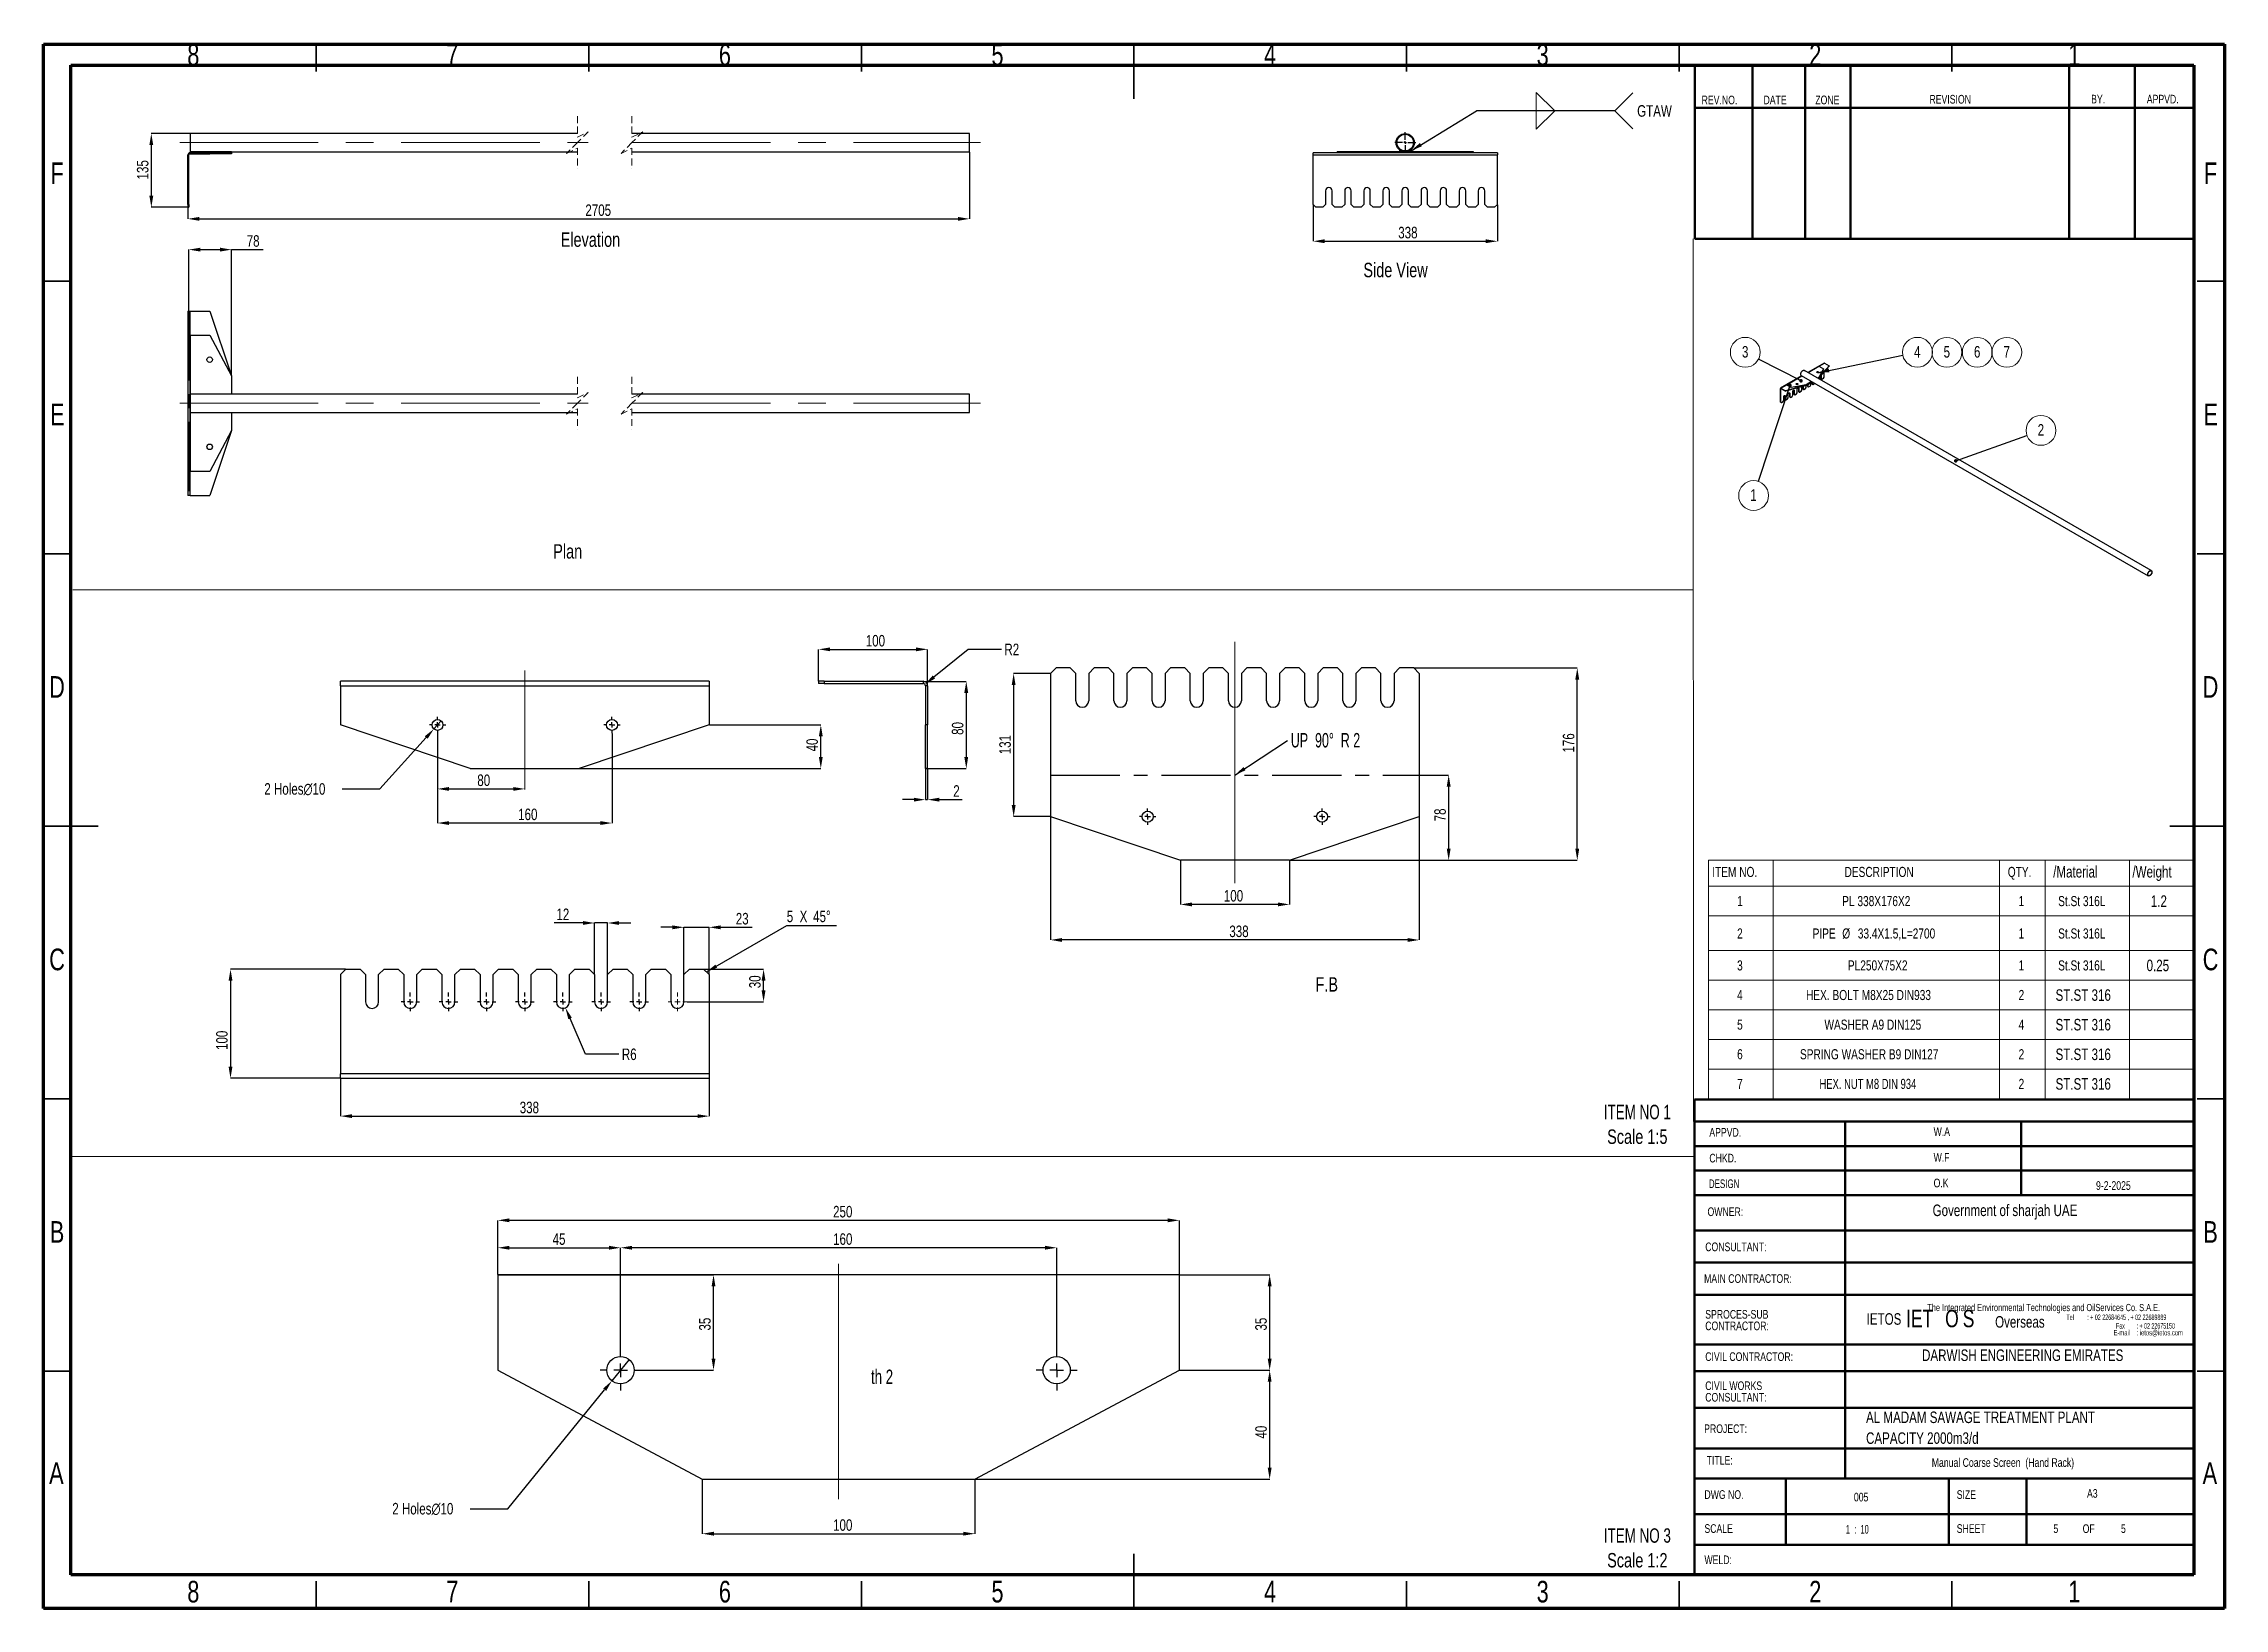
# Model space of a CAD drawing. Header units: millimetres. Extents: x 15 to 1266, y -324 to 294.
# Drawn here: x 444.2 to 844.2, y -324 to -36.9 of the extents above; entities that cross this region are included whole.
import ezdxf

# ---------------------------------------------------------------- set-up
doc = ezdxf.new("R2010")
doc.units = ezdxf.units.MM
doc.header["$PDSIZE"] = -1
doc.linetypes.add('CENTERX2', pattern=[20.32, 12.7, -2.54, 2.54, -2.54])
doc.linetypes.add('HIDDEN', pattern=[1.905, 1.27, -0.635])
doc.layers.add('FORMAT', color=7, linetype='Continuous')
doc.styles.add('SLDTEXTSTYLE0', font='TXT', dxfattribs={"width": 0.75})
doc.styles.add('SLDTEXTSTYLE10', font='TXT', dxfattribs={"width": 0.638186})
doc.styles.add('SLDTEXTSTYLE11', font='TXT', dxfattribs={"width": 0.586768})
doc.styles.add('SLDTEXTSTYLE12', font='TXT', dxfattribs={"width": 0.579722})
doc.styles.add('SLDTEXTSTYLE14', font='TXT', dxfattribs={"width": 0.645833})
doc.styles.add('SLDTEXTSTYLE16', font='TXT', dxfattribs={"width": 0.697368})
doc.styles.add('SLDTEXTSTYLE3', font='TXT', dxfattribs={"width": 0.694444})
doc.styles.add('SLDTEXTSTYLE4', font='TXT', dxfattribs={"width": 0.6875})
doc.styles.add('SLDTEXTSTYLE6', font='TXT', dxfattribs={"width": 0.625})
doc.styles.add('SLDTEXTSTYLE7', font='TXT', dxfattribs={"width": 0.687299})
doc.dimstyles.new('SLDDIMSTYLE0', dxfattribs={"dimtxt": 2.5, "dimasz": 0.651282, "dimexe": 0, "dimexo": 0.625, "dimgap": 0, "dimtad": 1, "dimdec": 0, "dimrnd": 1e-09, "dimtxsty": 'Standard', "dimblk1": 'DOT', "dimblk2": 'DOT', "dimsah": 1, "dimcen": 2.5, "dimazin": 3, "dimtfac": 0.651282, "dimtdec": 0, "dimtmove": 0, "dimatfit": 3, "dimldrblk": 'DOT', "dimfrac": 2})
doc.dimstyles.new('SLDDIMSTYLE1', dxfattribs={"dimtxt": 2.5, "dimasz": 2.116667, "dimexe": 0, "dimexo": 0.625, "dimgap": 0, "dimtad": 1, "dimdec": 0, "dimrnd": 1e-09, "dimtxsty": 'Standard', "dimsah": 1, "dimcen": 2.5, "dimazin": 3, "dimtfac": 2.116667, "dimtdec": 0, "dimtmove": 0, "dimatfit": 3, "dimfrac": 2})
doc.dimstyles.new('SLDDIMSTYLE20', dxfattribs={"dimtxt": 2.116667, "dimasz": 2.116667, "dimexe": 0, "dimexo": 0.625, "dimgap": 0.529167, "dimtad": 1, "dimdec": 0, "dimlfac": 2, "dimrnd": 1e-09, "dimzin": 12, "dimtxsty": 'SLDTEXTSTYLE0', "dimsah": 1, "dimcen": 2.5, "dimazin": 3, "dimtfac": 1, "dimtdec": 0, "dimtmove": 0, "dimatfit": 3, "dimfrac": 2, "dimtzin": 12})
doc.dimstyles.new('SLDDIMSTYLE22', dxfattribs={"dimtxt": 2.116667, "dimasz": 2.116667, "dimexe": 0, "dimexo": 0.625, "dimgap": 0.529167, "dimtad": 1, "dimdec": 0, "dimlfac": 5, "dimrnd": 1e-09, "dimzin": 12, "dimtxsty": 'SLDTEXTSTYLE0', "dimblk1": 'NONE', "dimsah": 1, "dimcen": 0, "dimazin": 3, "dimtfac": 1, "dimtdec": 0, "dimtmove": 0, "dimatfit": 3, "dimldrblk": 'NONE', "dimfrac": 2, "dimtzin": 12})
doc.dimstyles.new('SLDDIMSTYLE23', dxfattribs={"dimtxt": 2.116667, "dimasz": 2.116667, "dimexe": 0, "dimexo": 0.625, "dimgap": 0.529167, "dimtad": 1, "dimdec": 0, "dimlfac": 5, "dimrnd": 1e-09, "dimzin": 12, "dimtxsty": 'SLDTEXTSTYLE0', "dimsah": 1, "dimcen": 0, "dimazin": 3, "dimtfac": 1, "dimtdec": 0, "dimtmove": 0, "dimatfit": 3, "dimfrac": 2, "dimtzin": 12})
doc.dimstyles.new('SLDDIMSTYLE24', dxfattribs={"dimtxt": 2.116667, "dimasz": 2.116667, "dimexe": 0, "dimexo": 0.625, "dimgap": 0.529167, "dimtad": 1, "dimdec": 0, "dimlfac": 2, "dimrnd": 1e-09, "dimzin": 12, "dimtxsty": 'SLDTEXTSTYLE0', "dimblk1": 'NONE', "dimsah": 1, "dimcen": 0, "dimazin": 3, "dimtfac": 1, "dimtdec": 0, "dimtmove": 0, "dimatfit": 3, "dimldrblk": 'NONE', "dimfrac": 2, "dimtzin": 12})
doc.dimstyles.new('SLDDIMSTYLE6', dxfattribs={"dimtxt": 2.116667, "dimasz": 2.116667, "dimexe": 0, "dimexo": 0.625, "dimgap": 0.529167, "dimtad": 1, "dimdec": 0, "dimlfac": 5, "dimrnd": 1e-09, "dimzin": 12, "dimtxsty": 'SLDTEXTSTYLE0', "dimsah": 1, "dimcen": 2.5, "dimazin": 3, "dimtfac": 1, "dimtdec": 0, "dimtmove": 0, "dimatfit": 0, "dimfrac": 2, "dimtzin": 12})
doc.dimstyles.new('SLDDIMSTYLE7', dxfattribs={"dimtxt": 2.116667, "dimasz": 2.116667, "dimexe": 0, "dimexo": 0.625, "dimgap": 0.529167, "dimtad": 1, "dimdec": 0, "dimlfac": 5, "dimrnd": 1e-09, "dimzin": 12, "dimtxsty": 'SLDTEXTSTYLE0', "dimsah": 1, "dimcen": 2.5, "dimazin": 3, "dimtfac": 1, "dimtdec": 0, "dimtmove": 0, "dimatfit": 3, "dimfrac": 2, "dimtzin": 12})
doc.dimstyles.new('SLDDIMSTYLE9', dxfattribs={"dimtxt": 2.116667, "dimasz": 2.116667, "dimexe": 0, "dimexo": 0.625, "dimgap": 0.529167, "dimtad": 1, "dimdec": 0, "dimlfac": 10, "dimrnd": 1e-09, "dimzin": 12, "dimtxsty": 'SLDTEXTSTYLE0', "dimsah": 1, "dimcen": 2.5, "dimazin": 3, "dimtfac": 1, "dimtdec": 0, "dimtmove": 0, "dimatfit": 3, "dimfrac": 2, "dimtzin": 12})

msp = doc.modelspace()

# ---------------------------------------------------------------- texts
at = {"color": 7, "linetype": 'Continuous', "lineweight": 0}
for s, insert, char_height, attachment_point, style in [('8', (471.65323, -36.92216), 3.96875, 2, 'SLDTEXTSTYLE0'), ('7', (519.15323, -36.92216), 3.96875, 2, 'SLDTEXTSTYLE0'), ('6', (569.15323, -36.92216), 3.96875, 2, 'SLDTEXTSTYLE0'), ('5', (619.15323, -36.92216), 3.96875, 2, 'SLDTEXTSTYLE0'), ('4', (669.15323, -36.92216), 3.96875, 2, 'SLDTEXTSTYLE0'), ('3', (719.15323, -36.92216), 3.96875, 2, 'SLDTEXTSTYLE0'), ('2', (769.15323, -36.92216), 3.96875, 2, 'SLDTEXTSTYLE0'), ('1', (816.65323, -36.92216), 3.96875, 2, 'SLDTEXTSTYLE0'), ('REV.NO.', (748.30932, -46.41809), 1.5875, 1, 'SLDTEXTSTYLE0'), ('DATE', (759.66224, -46.40287), 1.5875, 1, 'SLDTEXTSTYLE0'), ('ZONE', (769.16056, -46.40287), 1.5875, 1, 'SLDTEXTSTYLE0'), ('REVISION', (790.1011, -46.27573), 1.5875, 1, 'SLDTEXTSTYLE0'), ('BY.', (819.75424, -46.26052), 1.5875, 1, 'SLDTEXTSTYLE0'), ('APPVD.', (829.96523, -46.26052), 1.5875, 1, 'SLDTEXTSTYLE0'), ('F', (446.65093, -58.67216), 3.96875, 2, 'SLDTEXTSTYLE0'), ('F', (841.65093, -58.67216), 3.96875, 2, 'SLDTEXTSTYLE0'), ('E', (446.701, -102.92216), 3.96875, 2, 'SLDTEXTSTYLE0'), ('E', (841.701, -102.92216), 3.96875, 2, 'SLDTEXTSTYLE0'), ('Plan', (537.67252, -128.71156), 2.645833, 1, 'SLDTEXTSTYLE0'), ('D', (446.64588, -152.92216), 3.96875, 2, 'SLDTEXTSTYLE0'), ('D', (841.64588, -152.92216), 3.96875, 2, 'SLDTEXTSTYLE0'), ('C', (446.65185, -202.92216), 3.96875, 2, 'SLDTEXTSTYLE0'), ('C', (841.65185, -202.92216), 3.96875, 2, 'SLDTEXTSTYLE0'), ('F.B', (677.48594, -208.16517), 2.645833, 1, 'SLDTEXTSTYLE0'), ('APPVD.', (749.72509, -235.83262), 1.5875, 1, 'SLDTEXTSTYLE0'), ('W.A', (790.85853, -235.70075), 1.5875, 1, 'SLDTEXTSTYLE0'), ('CHKD.', (749.72509, -240.56632), 1.5875, 1, 'SLDTEXTSTYLE0'), ('W.F', (790.85853, -240.43445), 1.5875, 1, 'SLDTEXTSTYLE0'), ('DESIGN', (749.63877, -245.26813), 1.5875, 1, 'SLDTEXTSTYLE7'), ('O.K', (790.85853, -245.13626), 1.5875, 1, 'SLDTEXTSTYLE0'), ('OWNER:', (749.39344, -250.409), 1.5875, 1, 'SLDTEXTSTYLE0'), ('B', (446.66379, -252.92216), 3.96875, 2, 'SLDTEXTSTYLE0'), ('B', (841.66379, -252.92216), 3.96875, 2, 'SLDTEXTSTYLE0'), ('CONSULTANT:', (748.97222, -256.8515), 1.5875, 1, 'SLDTEXTSTYLE0'), ('MAIN CONTRACTOR:', (748.76423, -262.66753), 1.5875, 1, 'SLDTEXTSTYLE0'), ('IETOS', (778.57407, -269.82055), 2.116667, 1, 'SLDTEXTSTYLE0'), ('The Integrated Environmental Technologies and OilServices Co. S.A.E.', (789.69926, -268.11577), 1.3229167, 1, 'SLDTEXTSTYLE10'), ('Tel         : + 02 22684645 , + 02 22689889', (815.22244, -270.06322), 1, 1, 'SLDTEXTSTYLE11'), ('Fax        : + 02 22675150', (824.32478, -271.64497), 1, 1, 'SLDTEXTSTYLE12'), ('E-mail    : ietos@ietos.com', (823.87408, -272.89513), 1, 1, 'SLDTEXTSTYLE10'), ('CIVIL CONTRACTOR:', (748.97222, -276.99445), 1.5875, 1, 'SLDTEXTSTYLE0'), ('PROJECT:', (748.77645, -290.21654), 1.5875, 1, 'SLDTEXTSTYLE0'), ('A', (446.53288, -297.17216), 3.96875, 2, 'SLDTEXTSTYLE0'), ('TITLE:', (749.24216, -296.03209), 1.5875, 1, 'SLDTEXTSTYLE0'), ('Manual Coarse Screen  (Hand Rack)', (790.52432, -296.42459), 1.5875, 1, 'SLDTEXTSTYLE0'), ('A', (841.53288, -297.17216), 3.96875, 2, 'SLDTEXTSTYLE0'), ('DWG NO.', (748.82468, -302.29876), 1.5875, 1, 'SLDTEXTSTYLE0'), ('005', (776.23927, -302.76557), 1.5875, 1, 'SLDTEXTSTYLE0'), ('SIZE', (795.10046, -302.29876), 1.5875, 1, 'SLDTEXTSTYLE0'), ('A3', (818.9954, -302.09435), 1.5875, 1, 'SLDTEXTSTYLE0'), ('SCALE', (748.82468, -308.53511), 1.5875, 1, 'SLDTEXTSTYLE0'), ('1  :  10', (774.77671, -308.67138), 1.5875, 1, 'SLDTEXTSTYLE6'), ('SHEET', (795.10046, -308.53511), 1.5875, 1, 'SLDTEXTSTYLE0'), ('5', (812.83777, -308.55801), 1.5875, 1, 'SLDTEXTSTYLE0'), ('5', (825.22571, -308.55801), 1.5875, 1, 'SLDTEXTSTYLE0'), ('WELD:', (748.82468, -314.27487), 1.5875, 1, 'SLDTEXTSTYLE0'), ('8', (471.65323, -318.92216), 3.96875, 2, 'SLDTEXTSTYLE0'), ('7', (519.15323, -318.92216), 3.96875, 2, 'SLDTEXTSTYLE0'), ('6', (569.15323, -318.92216), 3.96875, 2, 'SLDTEXTSTYLE0'), ('5', (619.15323, -318.92216), 3.96875, 2, 'SLDTEXTSTYLE0'), ('4', (669.15323, -318.92216), 3.96875, 2, 'SLDTEXTSTYLE0'), ('3', (719.15323, -318.92216), 3.96875, 2, 'SLDTEXTSTYLE0'), ('2', (769.15323, -318.92216), 3.96875, 2, 'SLDTEXTSTYLE0'), ('1', (816.65323, -318.92216), 3.96875, 2, 'SLDTEXTSTYLE0')]:
    msp.add_mtext(s, dxfattribs=dict(at, insert=insert, char_height=char_height, attachment_point=attachment_point, style=style))
at = {"layer": 'FORMAT', "attachment_point": 1}
for s, insert, char_height, style in [('Elevation', (539.03176, -71.50734), 2.645833, 'SLDTEXTSTYLE0'), ('Side View', (686.26425, -77.08637), 2.645833, 'SLDTEXTSTYLE0'), ('9-2-2025', (820.64408, -245.59918), 1.5875, 'SLDTEXTSTYLE0'), ('Government of sharjah UAE', (790.67849, -249.88268), 2.1166667, 'SLDTEXTSTYLE0'), ('Overseas', (802.14015, -270.35163), 2.116667, 'SLDTEXTSTYLE0'), ('DARWISH ENGINEERING EMIRATES', (788.74426, -276.46813), 2.1166667, 'SLDTEXTSTYLE0'), ('th 2', (595.9525, -280.16266), 2.645833, 'SLDTEXTSTYLE4'), ('OF', (818.20119, -308.55801), 1.5875, 'SLDTEXTSTYLE0')]:
    msp.add_mtext(s, dxfattribs=dict(at, insert=insert, char_height=char_height, style=style))

# ---------------------------------------------------------------- blocks, each defined once
blk = doc.blocks.new('SW_NOTE_0_49')
at = {"color": 0, "linetype": 'Continuous', "lineweight": 0, "char_height": 2.646, "attachment_point": 2}
for s, insert, style in [('ITEM NO 3', (8.43, 3.41), 'SLDTEXTSTYLE3'), ('Scale 1:2', (8.42, -1.12), 'SLDTEXTSTYLE0')]:
    blk.add_mtext(s, dxfattribs=dict(at, insert=insert, style=style))
blk = doc.blocks.new('SW_NOTE_0_50')
at = {"color": 0, "linetype": 'Continuous', "lineweight": 0, "char_height": 2.646, "attachment_point": 2}
for s, insert, style in [('ITEM NO 1', (8.43, 3.41), 'SLDTEXTSTYLE3'), ('Scale 1:5', (8.42, -1.12), 'SLDTEXTSTYLE0')]:
    blk.add_mtext(s, dxfattribs=dict(at, insert=insert, style=style))
blk = doc.blocks.new('SW_NOTE_0_51')
at = {"color": 0, "linetype": 'Continuous', "lineweight": 0, "char_height": 1.5875, "attachment_point": 1, "style": 'SLDTEXTSTYLE0'}
for s, insert in [('CIVIL WORKS', (0, 2.05)), ('CONSULTANT:', (0, -0.07))]:
    blk.add_mtext(s, dxfattribs=dict(at, insert=insert))
blk = doc.blocks.new('SW_NOTE_0_52')
at = {"color": 0, "linetype": 'Continuous', "lineweight": 0, "char_height": 1.5875, "attachment_point": 1, "style": 'SLDTEXTSTYLE0'}
for s, insert in [('SPROCES-SUB', (0, 2.05)), ('CONTRACTOR:', (0, -0.07))]:
    blk.add_mtext(s, dxfattribs=dict(at, insert=insert))
blk = doc.blocks.new('SW_NOTE_0_53')
at = {"layer": 'FORMAT', "color": 0, "char_height": 2.1167, "attachment_point": 1, "style": 'SLDTEXTSTYLE0'}
for s, insert in [('AL MADAM SAWAGE TREATMENT PLANT', (0, 2.73)), ('CAPACITY 2000m3/d', (0, -1.09))]:
    blk.add_mtext(s, dxfattribs=dict(at, insert=insert))
blk = doc.blocks.new('SW_NOTE_0_54')
at = {"layer": 'FORMAT', "color": 0, "char_height": 3.2, "attachment_point": 1, "style": 'SLDTEXTSTYLE0'}
for s, insert in [('IET', (0, 4.13)), ('O', (7.16, 4.13)), ('S', (10.39, 4.13))]:
    blk.add_mtext(s, dxfattribs=dict(at, insert=insert))
blk = doc.blocks.new('SW_TABLEANNOTATION_1')
at = {"color": 0, "linetype": 'Continuous', "lineweight": 18}
for p, q in [((0, 0), (0, -4.82)), ((0, 0), (11.82, 0)), ((11.82, 0), (11.82, -4.82)), ((11.82, 0), (53.37, 0)), ((53.37, 0), (53.37, -4.82)), ((53.37, 0), (61.7, 0)), ((61.7, 0), (61.7, -4.82)), ((61.7, 0), (77.18, 0)), ((77.18, 0), (77.18, -4.82)), ((77.18, 0), (89, 0)), ((89, 0), (89, -4.82)), ((0, -4.82), (11.82, -4.82)), ((0, -4.82), (0, -10.26)), ((11.82, -4.82), (53.37, -4.82)), ((11.82, -4.82), (11.82, -10.26)), ((53.37, -4.82), (61.7, -4.82)), ((53.37, -4.82), (53.37, -10.26)), ((61.7, -4.82), (77.18, -4.82)), ((61.7, -4.82), (61.7, -10.26)), ((77.18, -4.82), (89, -4.82)), ((77.18, -4.82), (77.18, -10.26)), ((89, -4.82), (89, -10.26)), ((0, -10.26), (0, -16.62)), ((0, -10.26), (11.82, -10.26)), ((11.82, -10.26), (11.82, -16.62)), ((11.82, -10.26), (53.37, -10.26)), ((53.37, -10.26), (53.37, -16.62)), ((53.37, -10.26), (61.7, -10.26)), ((61.7, -10.26), (61.7, -16.62)), ((61.7, -10.26), (77.18, -10.26)), ((77.18, -10.26), (77.18, -16.62)), ((77.18, -10.26), (89, -10.26)), ((89, -10.26), (89, -16.62)), ((0, -16.62), (0, -22.06)), ((0, -16.62), (11.82, -16.62)), ((11.82, -16.62), (11.82, -22.06)), ((11.82, -16.62), (53.37, -16.62)), ((53.37, -16.62), (53.37, -22.06)), ((53.37, -16.62), (61.7, -16.62)), ((61.7, -16.62), (61.7, -22.06)), ((61.7, -16.62), (77.18, -16.62)), ((77.18, -16.62), (77.18, -22.06)), ((77.18, -16.62), (89, -16.62)), ((89, -16.62), (89, -22.06)), ((0, -22.06), (0, -27.49)), ((0, -22.06), (11.82, -22.06)), ((11.82, -22.06), (11.82, -27.49)), ((11.82, -22.06), (53.37, -22.06)), ((53.37, -22.06), (53.37, -27.49)), ((53.37, -22.06), (61.7, -22.06)), ((61.7, -22.06), (61.7, -27.49)), ((61.7, -22.06), (77.18, -22.06)), ((77.18, -22.06), (77.18, -27.49)), ((77.18, -22.06), (89, -22.06)), ((89, -22.06), (89, -27.49)), ((0, -27.49), (0, -32.93)), ((0, -27.49), (11.82, -27.49)), ((11.82, -27.49), (11.82, -32.93)), ((11.82, -27.49), (53.37, -27.49)), ((53.37, -27.49), (53.37, -32.93)), ((53.37, -27.49), (61.7, -27.49)), ((61.7, -27.49), (61.7, -32.93)), ((61.7, -27.49), (77.18, -27.49)), ((77.18, -27.49), (77.18, -32.93)), ((77.18, -27.49), (89, -27.49)), ((89, -27.49), (89, -32.93)), ((0, -32.93), (0, -38.36)), ((0, -32.93), (11.82, -32.93)), ((11.82, -32.93), (11.82, -38.36)), ((11.82, -32.93), (53.37, -32.93)), ((53.37, -32.93), (53.37, -38.36)), ((53.37, -32.93), (61.7, -32.93)), ((61.7, -32.93), (61.7, -38.36)), ((61.7, -32.93), (77.18, -32.93)), ((77.18, -32.93), (77.18, -38.36)), ((77.18, -32.93), (89, -32.93)), ((89, -32.93), (89, -38.36)), ((0, -38.36), (0, -43.79)), ((0, -38.36), (11.82, -38.36)), ((11.82, -38.36), (11.82, -43.79)), ((11.82, -38.36), (53.37, -38.36)), ((53.37, -38.36), (53.37, -43.79)), ((53.37, -38.36), (61.7, -38.36)), ((61.7, -38.36), (61.7, -43.79)), ((61.7, -38.36), (77.18, -38.36)), ((77.18, -38.36), (77.18, -43.79)), ((77.18, -38.36), (89, -38.36)), ((89, -38.36), (89, -43.79)), ((0, -43.79), (11.82, -43.79)), ((11.82, -43.79), (53.37, -43.79)), ((53.37, -43.79), (61.7, -43.79)), ((61.7, -43.79), (77.18, -43.79)), ((77.18, -43.79), (89, -43.79))]:
    blk.add_line(p, q, dxfattribs=at)
at = {"color": 0, "linetype": 'Continuous', "lineweight": 0, "attachment_point": 1}
for s, insert, char_height, style in [('ITEM NO.', (0.66, -1.26), 1.852, 'SLDTEXTSTYLE0'), ('DESCRIPTION', (24.92, -1.26), 1.8521, 'SLDTEXTSTYLE0'), ('QTY.', (54.87, -1.26), 1.852, 'SLDTEXTSTYLE0'), ('/Material', (63.2, -1.09), 2.117, 'SLDTEXTSTYLE0'), ('/Weight', (77.73, -1.09), 2.117, 'SLDTEXTSTYLE0'), ('1', (5.22, -6.61), 1.85, 'SLDTEXTSTYLE0'), ('PL 338X176X2', (24.5, -6.61), 1.8521, 'SLDTEXTSTYLE0'), ('1', (56.85, -6.61), 1.85, 'SLDTEXTSTYLE0'), ('St.St 316L', (64.11, -6.61), 1.852, 'SLDTEXTSTYLE0'), ('1.2', (81.11, -6.48), 2.117, 'SLDTEXTSTYLE0'), ('2', (5.22, -12.55), 1.85, 'SLDTEXTSTYLE0'), ('PIPE', (19.08, -12.55), 1.852, 'SLDTEXTSTYLE0'), ('%%c', (24.51, -12.55), 1.852, 'SLDTEXTSTYLE0'), ('33.4X1.5,L=2700', (27.36, -12.55), 1.8521, 'SLDTEXTSTYLE0'), ('1', (56.85, -12.55), 1.85, 'SLDTEXTSTYLE0'), ('St.St 316L', (64.11, -12.55), 1.852, 'SLDTEXTSTYLE0'), ('3', (5.22, -18.41), 1.85, 'SLDTEXTSTYLE0'), ('PL250X75X2', (25.54, -18.41), 1.852, 'SLDTEXTSTYLE0'), ('1', (56.85, -18.41), 1.85, 'SLDTEXTSTYLE0'), ('St.St 316L', (64.11, -18.41), 1.852, 'SLDTEXTSTYLE0'), ('0.25', (80.33, -18.28), 2.117, 'SLDTEXTSTYLE0'), ('4', (5.22, -23.84), 1.85, 'SLDTEXTSTYLE0'), ('HEX. BOLT M8X25 DIN933', (17.86, -23.84), 1.8521, 'SLDTEXTSTYLE0'), ('2', (56.85, -23.84), 1.85, 'SLDTEXTSTYLE0'), ('ST.ST 316', (63.63, -23.72), 2.117, 'SLDTEXTSTYLE0'), ('5', (5.22, -29.28), 1.85, 'SLDTEXTSTYLE0'), ('WASHER A9 DIN125', (21.24, -29.28), 1.8521, 'SLDTEXTSTYLE0'), ('4', (56.85, -29.28), 1.85, 'SLDTEXTSTYLE0'), ('ST.ST 316', (63.63, -29.15), 2.117, 'SLDTEXTSTYLE0'), ('6', (5.22, -34.71), 1.85, 'SLDTEXTSTYLE0'), ('SPRING WASHER B9 DIN127', (16.75, -34.71), 1.8521, 'SLDTEXTSTYLE0'), ('2', (56.85, -34.71), 1.85, 'SLDTEXTSTYLE0'), ('ST.ST 316', (63.63, -34.59), 2.117, 'SLDTEXTSTYLE0'), ('ST.ST 316', (63.63, -40.02), 2.117, 'SLDTEXTSTYLE0'), ('7', (5.22, -40.15), 1.85, 'SLDTEXTSTYLE0'), ('HEX. NUT M8 DIN 934', (20.33, -40.15), 1.8521, 'SLDTEXTSTYLE16'), ('2', (56.85, -40.15), 1.85, 'SLDTEXTSTYLE0')]:
    blk.add_mtext(s, dxfattribs=dict(at, insert=insert, char_height=char_height, style=style))
blk = doc.blocks.new('SW_NOTE_0_55')
at = {"color": 0, "linetype": 'Continuous', "lineweight": 0}
blk.add_circle((2.58, 0.92), 2.74, dxfattribs=at)
at = {"color": 0, "linetype": 'Continuous', "lineweight": 0, "insert": (2.56, 2.07), "char_height": 2.12, "attachment_point": 2, "style": 'SLDTEXTSTYLE0'}
blk.add_mtext('2', dxfattribs=at)
blk = doc.blocks.new('_Dot')
at = {"color": 0, "linetype": 'ByBlock', "lineweight": -2}
blk.add_line((-0.5, 0), (-1, 0), dxfattribs=at)
at = {"color": 0, "linetype": 'ByBlock', "const_width": 0.5}
blk.add_lwpolyline([(-0.25, 0, 1), (0.25, 0, 1)], format="xyb", close=True, dxfattribs=at)
blk = doc.blocks.new('SW_NOTE_0_56')
at = {"color": 0, "linetype": 'Continuous', "lineweight": 0}
blk.add_circle((-2.44, 1.25), 2.74, dxfattribs=at)
at = {"color": 0, "linetype": 'Continuous', "lineweight": 0, "insert": (-2.46, 2.4), "char_height": 2.12, "attachment_point": 2, "style": 'SLDTEXTSTYLE0'}
blk.add_mtext('3', dxfattribs=at)
blk = doc.blocks.new('SW_NOTE_0_57')
at = {"color": 0, "linetype": 'Continuous', "lineweight": 0}
blk.add_circle((2.69, 0.55), 2.74, dxfattribs=at)
at = {"color": 0, "linetype": 'Continuous', "lineweight": 0, "insert": (2.67, 1.69), "char_height": 2.12, "attachment_point": 2, "style": 'SLDTEXTSTYLE0'}
blk.add_mtext('4', dxfattribs=at)
blk = doc.blocks.new('SW_NOTE_0_58')
at = {"color": 0, "linetype": 'Continuous', "lineweight": 0}
blk.add_circle((0.78, 1.58), 2.74, dxfattribs=at)
at = {"color": 0, "linetype": 'Continuous', "lineweight": 0, "insert": (0.76, 2.73), "char_height": 2.12, "attachment_point": 2, "style": 'SLDTEXTSTYLE0'}
blk.add_mtext('5', dxfattribs=at)
blk = doc.blocks.new('SW_NOTE_0_59')
at = {"color": 0, "linetype": 'Continuous', "lineweight": 0}
blk.add_circle((0.78, 1.58), 2.74, dxfattribs=at)
at = {"color": 0, "linetype": 'Continuous', "lineweight": 0, "insert": (0.76, 2.73), "char_height": 2.12, "attachment_point": 2, "style": 'SLDTEXTSTYLE0'}
blk.add_mtext('6', dxfattribs=at)
blk = doc.blocks.new('SW_NOTE_0_60')
at = {"color": 0, "linetype": 'Continuous', "lineweight": 0}
blk.add_circle((0.78, 1.58), 2.74, dxfattribs=at)
at = {"color": 0, "linetype": 'Continuous', "lineweight": 0, "insert": (0.76, 2.73), "char_height": 2.12, "attachment_point": 2, "style": 'SLDTEXTSTYLE0'}
blk.add_mtext('7', dxfattribs=at)
blk = doc.blocks.new('SW_NOTE_0_61')
at = {"color": 0, "linetype": 'Continuous', "lineweight": 0}
blk.add_circle((-0.86, -2.61), 2.74, dxfattribs=at)
at = {"color": 0, "linetype": 'Continuous', "lineweight": 0, "insert": (-0.88, -1.46), "char_height": 2.12, "attachment_point": 2, "style": 'SLDTEXTSTYLE0'}
blk.add_mtext('1', dxfattribs=at)
blk = doc.blocks.new('*D782')
at = {"layer": 'Defpoints', "color": 0}
for p in [(614.02, -56.7), (470.65, -66.9), (614.02, -69.02)]:
    blk.add_point(p, dxfattribs=at)
at = {"layer": 'FORMAT', "color": 0, "lineweight": -2}
for p, q in [((614.02, -56.76), (614.02, -69.02)), ((470.65, -66.96), (470.65, -69.02)), ((472.77, -69.02), (611.9, -69.02))]:
    blk.add_line(p, q, dxfattribs=at)
at = {"layer": 'FORMAT', "color": 0}
for points in [[(472.77, -68.67), (472.77, -69.37), (470.65, -69.02)], [(611.9, -68.67), (611.9, -69.37), (614.02, -69.02)]]:
    blk.add_solid(points, dxfattribs=at)
at = {"layer": 'FORMAT', "color": 0, "insert": (545.92, -66.37), "char_height": 2.117, "attachment_point": 2, "style": 'SLDTEXTSTYLE0'}
blk.add_mtext('\\A1;2705', dxfattribs=at)
blk = doc.blocks.new('*D783')
at = {"layer": 'Defpoints', "color": 0}
for p in [(471.15, -53.36), (463.95, -66.9), (470.65, -66.9)]:
    blk.add_point(p, dxfattribs=at)
at = {"layer": 'FORMAT', "color": 0, "lineweight": -2}
for p, q in [((471.09, -53.36), (463.95, -53.36)), ((463.95, -55.47), (463.95, -64.78)), ((470.59, -66.9), (463.95, -66.9))]:
    blk.add_line(p, q, dxfattribs=at)
at = {"layer": 'FORMAT', "color": 0}
for points in [[(463.59, -55.47), (464.3, -55.47), (463.95, -53.36)], [(463.59, -64.78), (464.3, -64.78), (463.95, -66.9)]]:
    blk.add_solid(points, dxfattribs=at)
at = {"layer": 'FORMAT', "color": 0, "insert": (461.3, -60.02), "char_height": 2.117, "attachment_point": 2, "rotation": 90, "style": 'SLDTEXTSTYLE0'}
blk.add_mtext('\\A1;135', dxfattribs=at)
blk = doc.blocks.new('*D784')
at = {"layer": 'Defpoints', "color": 0}
for p in [(516.45, -163.38), (548.45, -163.38), (516.45, -179.88)]:
    blk.add_point(p, dxfattribs=at)
at = {"layer": 'FORMAT', "color": 0, "lineweight": -2}
for p, q in [((516.45, -163.44), (516.45, -179.88)), ((548.45, -163.44), (548.45, -179.88)), ((546.33, -179.88), (518.56, -179.88))]:
    blk.add_line(p, q, dxfattribs=at)
at = {"layer": 'FORMAT', "color": 0}
for points in [[(518.56, -179.53), (518.56, -180.23), (516.45, -179.88)], [(546.33, -179.53), (546.33, -180.23), (548.45, -179.88)]]:
    blk.add_solid(points, dxfattribs=at)
at = {"layer": 'FORMAT', "color": 0, "insert": (533, -177.23), "char_height": 2.117, "attachment_point": 2, "style": 'SLDTEXTSTYLE0'}
blk.add_mtext('\\A1;160', dxfattribs=at)
blk = doc.blocks.new('*D785')
at = {"layer": 'Defpoints', "color": 0}
for p in [(516.45, -163.38), (532.45, -173.62), (532.45, -173.7)]:
    blk.add_point(p, dxfattribs=at)
at = {"layer": 'FORMAT', "color": 0, "lineweight": -2}
for p, q in [((516.45, -163.44), (516.45, -173.62)), ((518.56, -173.62), (530.33, -173.62)), ((532.45, -173.64), (532.45, -173.62))]:
    blk.add_line(p, q, dxfattribs=at)
at = {"layer": 'FORMAT', "color": 0}
for points in [[(518.56, -173.27), (518.56, -173.97), (516.45, -173.62)], [(530.33, -173.27), (530.33, -173.97), (532.45, -173.62)]]:
    blk.add_solid(points, dxfattribs=at)
at = {"layer": 'FORMAT', "color": 0, "insert": (524.92, -170.97), "char_height": 2.117, "attachment_point": 2, "style": 'SLDTEXTSTYLE0'}
blk.add_mtext('\\A1;80', dxfattribs=at)
blk = doc.blocks.new('*D786')
at = {"layer": 'Defpoints', "color": 0}
for p in [(515.78, -162.62), (517.12, -161.14)]:
    blk.add_point(p, dxfattribs=at)
at = {"layer": 'FORMAT', "color": 0, "lineweight": -2}
for p, q in [((517.12, -161.14), (515.78, -162.62)), ((505.86, -173.62), (514.36, -164.19)), ((498.95, -173.62), (505.86, -173.62))]:
    blk.add_line(p, q, dxfattribs=at)
at = {"layer": 'FORMAT', "color": 0}
blk.add_solid([(514.1, -163.96), (514.62, -164.43), (515.78, -162.62)], dxfattribs=at)
at = {"layer": 'FORMAT', "color": 0, "insert": (484.67, -172.56), "char_height": 2.1167, "attachment_point": 1, "style": 'SLDTEXTSTYLE0'}
blk.add_mtext('\\A1;2 Holes∅10', dxfattribs=at)
blk = doc.blocks.new('_None')
blk = doc.blocks.new('*D787')
at = {"layer": 'Defpoints', "color": 0}
for p in [(566.25, -161.88), (586.75, -161.88), (542.45, -169.88)]:
    blk.add_point(p, dxfattribs=at)
at = {"layer": 'FORMAT', "color": 0, "lineweight": -2}
for p, q in [((566.31, -161.88), (586.75, -161.88)), ((586.75, -167.76), (586.75, -163.99)), ((542.51, -169.88), (586.75, -169.88))]:
    blk.add_line(p, q, dxfattribs=at)
at = {"layer": 'FORMAT', "color": 0}
for points in [[(586.39, -163.99), (587.1, -163.99), (586.75, -161.88)], [(586.39, -167.76), (587.1, -167.76), (586.75, -169.88)]]:
    blk.add_solid(points, dxfattribs=at)
at = {"layer": 'FORMAT', "color": 0, "insert": (584.1, -165.56), "char_height": 2.117, "attachment_point": 2, "rotation": 90, "style": 'SLDTEXTSTYLE0'}
blk.add_mtext('\\A1;40', dxfattribs=at)
blk = doc.blocks.new('SW_CENTERMARKSYMBOL_343')
at = {"layer": 'FORMAT', "color": 0}
for p, q in [((-1, 0), (-1.5, 0)), ((0, 0), (-0.5, 0)), ((0, 1), (0, 1.5)), ((0, 0), (0, 0.5)), ((0, 0), (0, -0.5)), ((0, 0), (0.5, 0)), ((1, 0), (1.5, 0)), ((0, -1), (0, -1.5))]:
    blk.add_line(p, q, dxfattribs=at)
blk = doc.blocks.new('SW_CENTERMARKSYMBOL_344')
at = {"layer": 'FORMAT', "color": 0}
for p, q in [((-1, 0), (-1.5, 0)), ((0, 0), (-0.5, 0)), ((0, 1), (0, 1.5)), ((0, 0), (0, 0.5)), ((0, 0), (0, -0.5)), ((0, 0), (0.5, 0)), ((1, 0), (1.5, 0)), ((0, -1), (0, -1.5))]:
    blk.add_line(p, q, dxfattribs=at)
blk = doc.blocks.new('SW_CHAMFER_DIMENSION_0')
at = {"layer": 'FORMAT', "color": 0}
for p, q in [((-14.75, -8.52), (0, 0)), ((0, 0), (9.1, 0))]:
    blk.add_line(p, q, dxfattribs=at)
blk.add_solid([(-14.75, -8.52), (-12.76, -7.74), (-13.08, -7.18)], dxfattribs=at)
at = {"layer": 'FORMAT', "color": 0, "attachment_point": 1, "style": 'SLDTEXTSTYLE0'}
for s, insert, char_height in [('5', (0, 2.73), 2.12), ('X', (2.36, 2.73), 2.12), ('45°', (4.84, 2.73), 2.117)]:
    blk.add_mtext(s, dxfattribs=dict(at, insert=insert, char_height=char_height))
blk = doc.blocks.new('*D788')
at = {"layer": 'Defpoints', "color": 0}
for p in [(561.65, -199.01), (561.65, -207.7), (566.25, -207.7)]:
    blk.add_point(p, dxfattribs=at)
at = {"layer": 'FORMAT', "color": 0, "lineweight": -2}
for p, q in [((559.53, -199.01), (557.41, -199.01)), ((561.65, -207.64), (561.65, -199.01)), ((561.65, -199.01), (566.25, -199.01)), ((566.25, -207.64), (566.25, -199.01)), ((568.36, -199.01), (574.18, -199.01))]:
    blk.add_line(p, q, dxfattribs=at)
at = {"layer": 'FORMAT', "color": 0}
for points in [[(559.53, -198.66), (559.53, -199.37), (561.65, -199.01)], [(568.36, -198.66), (568.36, -199.37), (566.25, -199.01)]]:
    blk.add_solid(points, dxfattribs=at)
at = {"layer": 'FORMAT', "color": 0, "insert": (572.33, -196.37), "char_height": 2.117, "attachment_point": 2, "style": 'SLDTEXTSTYLE0'}
blk.add_mtext('\\A1;23', dxfattribs=at)
blk = doc.blocks.new('*D789')
at = {"layer": 'Defpoints', "color": 0}
for p in [(547.65, -198.22), (545.25, -207.7), (547.65, -207.7)]:
    blk.add_point(p, dxfattribs=at)
at = {"layer": 'FORMAT', "color": 0, "lineweight": -2}
for p, q in [((543.13, -198.22), (537.84, -198.22)), ((545.25, -207.64), (545.25, -198.22)), ((547.65, -198.22), (545.25, -198.22)), ((547.65, -207.64), (547.65, -198.22)), ((549.76, -198.22), (551.88, -198.22))]:
    blk.add_line(p, q, dxfattribs=at)
at = {"layer": 'FORMAT', "color": 0}
for points in [[(543.13, -197.87), (543.13, -198.57), (545.25, -198.22)], [(549.76, -197.87), (549.76, -198.57), (547.65, -198.22)]]:
    blk.add_solid(points, dxfattribs=at)
at = {"layer": 'FORMAT', "color": 0, "insert": (539.43, -195.57), "char_height": 2.117, "attachment_point": 2, "style": 'SLDTEXTSTYLE0'}
blk.add_mtext('\\A1;12', dxfattribs=at)
blk = doc.blocks.new('*D790')
at = {"layer": 'Defpoints', "color": 0}
for p in [(539.45, -212.7), (539.92, -213.8)]:
    blk.add_point(p, dxfattribs=at)
at = {"layer": 'FORMAT', "color": 0, "lineweight": -2}
for p, q in [((543.58, -222.31), (540.76, -215.74)), ((549.72, -222.31), (543.58, -222.31))]:
    blk.add_line(p, q, dxfattribs=at)
at = {"layer": 'FORMAT', "color": 0}
blk.add_solid([(541.08, -215.61), (540.43, -215.88), (539.92, -213.8)], dxfattribs=at)
at = {"layer": 'FORMAT', "color": 0, "insert": (550.25, -221.25), "char_height": 2.117, "attachment_point": 1, "style": 'SLDTEXTSTYLE0'}
blk.add_mtext('\\A1;R6', dxfattribs=at)
blk = doc.blocks.new('*D791')
at = {"layer": 'Defpoints', "color": 0}
for p in [(499.65, -206.7), (478.47, -226.7), (498.65, -226.7)]:
    blk.add_point(p, dxfattribs=at)
at = {"layer": 'FORMAT', "color": 0, "lineweight": -2}
for p, q in [((499.58, -206.7), (478.47, -206.7)), ((478.47, -208.81), (478.47, -224.58)), ((498.58, -226.7), (478.47, -226.7))]:
    blk.add_line(p, q, dxfattribs=at)
at = {"layer": 'FORMAT', "color": 0}
for points in [[(478.12, -208.81), (478.83, -208.81), (478.47, -206.7)], [(478.12, -224.58), (478.83, -224.58), (478.47, -226.7)]]:
    blk.add_solid(points, dxfattribs=at)
at = {"layer": 'FORMAT', "color": 0, "insert": (475.83, -219.75), "char_height": 2.117, "attachment_point": 2, "rotation": 90, "style": 'SLDTEXTSTYLE0'}
blk.add_mtext('\\A1;100', dxfattribs=at)
blk = doc.blocks.new('*D792')
at = {"layer": 'Defpoints', "color": 0}
for p in [(498.65, -226.7), (566.25, -226.7), (566.25, -233.66)]:
    blk.add_point(p, dxfattribs=at)
at = {"layer": 'FORMAT', "color": 0, "lineweight": -2}
for p, q in [((498.65, -226.76), (498.65, -233.66)), ((566.25, -226.76), (566.25, -233.66)), ((500.76, -233.66), (564.13, -233.66))]:
    blk.add_line(p, q, dxfattribs=at)
at = {"layer": 'FORMAT', "color": 0}
for points in [[(500.76, -233.31), (500.76, -234.01), (498.65, -233.66)], [(564.13, -233.31), (564.13, -234.01), (566.25, -233.66)]]:
    blk.add_solid(points, dxfattribs=at)
at = {"layer": 'FORMAT', "color": 0, "insert": (533.29, -231.01), "char_height": 2.117, "attachment_point": 2, "style": 'SLDTEXTSTYLE0'}
blk.add_mtext('\\A1;338', dxfattribs=at)
blk = doc.blocks.new('*D793')
at = {"color": 0, "linetype": 'Continuous', "lineweight": -2}
for p, q in [((565.31, -206.7), (576.25, -206.7)), ((576.25, -210.58), (576.25, -208.81)), ((562.21, -212.7), (576.25, -212.7))]:
    blk.add_line(p, q, dxfattribs=at)
at = {"color": 0, "linetype": 'Continuous'}
for points in [[(575.89, -208.81), (576.6, -208.81), (576.25, -206.7)], [(575.89, -210.58), (576.6, -210.58), (576.25, -212.7)]]:
    blk.add_solid(points, dxfattribs=at)
at = {"layer": 'Defpoints', "color": 0, "linetype": 'Continuous'}
for p in [(565.25, -206.7), (576.25, -206.7), (562.15, -212.7)]:
    blk.add_point(p, dxfattribs=at)
at = {"color": 0, "linetype": 'Continuous', "lineweight": 18, "insert": (573.6, -209.01), "char_height": 2.117, "attachment_point": 2, "rotation": 90, "style": 'SLDTEXTSTYLE0'}
blk.add_mtext('\\A1;30', dxfattribs=at)
blk = doc.blocks.new('SW_CENTERMARKSYMBOL_345')
at = {"layer": 'FORMAT', "color": 0}
for p, q in [((-1, 0), (-1.7, 0)), ((0, 0), (-0.5, 0)), ((0, 1), (0, 1.7)), ((0, 0), (0, 0.5)), ((0, 0), (0, -0.5)), ((0, 0), (0.5, 0)), ((1, 0), (1.7, 0)), ((0, -1), (0, -1.7))]:
    blk.add_line(p, q, dxfattribs=at)
blk = doc.blocks.new('SW_CENTERMARKSYMBOL_346')
at = {"layer": 'FORMAT', "color": 0}
for p, q in [((-1, 0), (-1.7, 0)), ((0, 0), (-0.5, 0)), ((0, 1), (0, 1.7)), ((0, 0), (0, 0.5)), ((0, 0), (0, -0.5)), ((0, 0), (0.5, 0)), ((1, 0), (1.7, 0)), ((0, -1), (0, -1.7))]:
    blk.add_line(p, q, dxfattribs=at)
blk = doc.blocks.new('SW_CENTERMARKSYMBOL_347')
at = {"layer": 'FORMAT', "color": 0}
for p, q in [((-1, 0), (-1.7, 0)), ((0, 0), (-0.5, 0)), ((0, 1), (0, 1.7)), ((0, 0), (0, 0.5)), ((0, 0), (0, -0.5)), ((0, 0), (0.5, 0)), ((1, 0), (1.7, 0)), ((0, -1), (0, -1.7))]:
    blk.add_line(p, q, dxfattribs=at)
blk = doc.blocks.new('SW_CENTERMARKSYMBOL_348')
at = {"layer": 'FORMAT', "color": 0}
for p, q in [((-1, 0), (-1.7, 0)), ((0, 0), (-0.5, 0)), ((0, 1), (0, 1.7)), ((0, 0), (0, 0.5)), ((0, 0), (0, -0.5)), ((0, 0), (0.5, 0)), ((1, 0), (1.7, 0)), ((0, -1), (0, -1.7))]:
    blk.add_line(p, q, dxfattribs=at)
blk = doc.blocks.new('SW_CENTERMARKSYMBOL_349')
at = {"layer": 'FORMAT', "color": 0}
for p, q in [((-1, 0), (-1.7, 0)), ((0, 0), (-0.5, 0)), ((0, 1), (0, 1.7)), ((0, 0), (0, 0.5)), ((0, 0), (0, -0.5)), ((0, 0), (0.5, 0)), ((1, 0), (1.7, 0)), ((0, -1), (0, -1.7))]:
    blk.add_line(p, q, dxfattribs=at)
blk = doc.blocks.new('SW_CENTERMARKSYMBOL_350')
at = {"layer": 'FORMAT', "color": 0}
for p, q in [((-1, 0), (-1.7, 0)), ((0, 0), (-0.5, 0)), ((0, 1), (0, 1.7)), ((0, 0), (0, 0.5)), ((0, 0), (0, -0.5)), ((0, 0), (0.5, 0)), ((1, 0), (1.7, 0)), ((0, -1), (0, -1.7))]:
    blk.add_line(p, q, dxfattribs=at)
blk = doc.blocks.new('SW_CENTERMARKSYMBOL_351')
at = {"layer": 'FORMAT', "color": 0}
for p, q in [((-1, 0), (-1.7, 0)), ((0, 0), (-0.5, 0)), ((0, 1), (0, 1.7)), ((0, 0), (0, 0.5)), ((0, 0), (0, -0.5)), ((0, 0), (0.5, 0)), ((1, 0), (1.7, 0)), ((0, -1), (0, -1.7))]:
    blk.add_line(p, q, dxfattribs=at)
blk = doc.blocks.new('SW_CENTERMARKSYMBOL_352')
at = {"color": 0, "linetype": 'Continuous', "lineweight": 18}
for p, q in [((-1, 0), (-1.7, 0)), ((0, 0), (-0.5, 0)), ((0, 1), (0, 1.7)), ((0, 0), (0, 0.5)), ((0, 0), (0, -0.5)), ((0, 0), (0.5, 0)), ((1, 0), (1.7, 0)), ((0, -1), (0, -1.7))]:
    blk.add_line(p, q, dxfattribs=at)
blk = doc.blocks.new('*D794')
at = {"layer": 'Defpoints', "color": 0}
for p in [(605.54, -153.88), (605.94, -169.88), (613.43, -169.88)]:
    blk.add_point(p, dxfattribs=at)
at = {"layer": 'FORMAT', "color": 0, "lineweight": -2}
for p, q in [((605.6, -153.88), (613.43, -153.88)), ((613.43, -155.99), (613.43, -167.76)), ((606, -169.88), (613.43, -169.88))]:
    blk.add_line(p, q, dxfattribs=at)
at = {"layer": 'FORMAT', "color": 0}
for points in [[(613.07, -155.99), (613.78, -155.99), (613.43, -153.88)], [(613.07, -167.76), (613.78, -167.76), (613.43, -169.88)]]:
    blk.add_solid(points, dxfattribs=at)
at = {"layer": 'FORMAT', "color": 0, "insert": (610.78, -162.52), "char_height": 2.117, "attachment_point": 2, "rotation": 90, "style": 'SLDTEXTSTYLE0'}
blk.add_mtext('\\A1;80', dxfattribs=at)
blk = doc.blocks.new('*D795')
at = {"layer": 'Defpoints', "color": 0}
for p in [(606.34, -148.01), (586.34, -153.88), (606.34, -154.68)]:
    blk.add_point(p, dxfattribs=at)
at = {"layer": 'FORMAT', "color": 0, "lineweight": -2}
for p, q in [((586.34, -153.82), (586.34, -148.01)), ((588.46, -148.01), (604.22, -148.01)), ((606.34, -154.62), (606.34, -148.01))]:
    blk.add_line(p, q, dxfattribs=at)
at = {"layer": 'FORMAT', "color": 0}
for points in [[(588.46, -147.66), (588.46, -148.36), (586.34, -148.01)], [(604.22, -147.66), (604.22, -148.36), (606.34, -148.01)]]:
    blk.add_solid(points, dxfattribs=at)
at = {"layer": 'FORMAT', "color": 0, "insert": (596.76, -145.37), "char_height": 2.117, "attachment_point": 2, "style": 'SLDTEXTSTYLE0'}
blk.add_mtext('\\A1;100', dxfattribs=at)
blk = doc.blocks.new('*D796')
at = {"layer": 'Defpoints', "color": 0}
for p in [(605.94, -169.88), (606.34, -169.88), (605.94, -175.59)]:
    blk.add_point(p, dxfattribs=at)
at = {"layer": 'FORMAT', "color": 0, "lineweight": -2}
for p, q in [((605.94, -169.94), (605.94, -175.59)), ((606.34, -169.94), (606.34, -175.59)), ((603.82, -175.59), (601.71, -175.59)), ((605.94, -175.59), (606.34, -175.59)), ((608.46, -175.59), (612.69, -175.59))]:
    blk.add_line(p, q, dxfattribs=at)
at = {"layer": 'FORMAT', "color": 0}
for points in [[(603.82, -175.24), (603.82, -175.94), (605.94, -175.59)], [(608.46, -175.24), (608.46, -175.94), (606.34, -175.59)]]:
    blk.add_solid(points, dxfattribs=at)
at = {"layer": 'FORMAT', "color": 0, "insert": (611.63, -172.94), "char_height": 2.117, "attachment_point": 2, "style": 'SLDTEXTSTYLE0'}
blk.add_mtext('\\A1;2', dxfattribs=at)
blk = doc.blocks.new('*D797')
at = {"layer": 'Defpoints', "color": 0}
for p in [(605.54, -154.68), (605.85, -154.43)]:
    blk.add_point(p, dxfattribs=at)
at = {"layer": 'FORMAT', "color": 0, "lineweight": -2}
for p, q in [((613.75, -148.03), (607.49, -153.09)), ((619.89, -148.03), (613.75, -148.03))]:
    blk.add_line(p, q, dxfattribs=at)
at = {"layer": 'FORMAT', "color": 0}
blk.add_solid([(607.27, -152.82), (607.72, -153.37), (605.85, -154.43)], dxfattribs=at)
at = {"layer": 'FORMAT', "color": 0, "insert": (620.42, -146.97), "char_height": 2.117, "attachment_point": 1, "style": 'SLDTEXTSTYLE0'}
blk.add_mtext('\\A1;R2', dxfattribs=at)
blk = doc.blocks.new('*D767')
at = {"layer": 'Defpoints', "color": 0}
for p in [(628.9, -178.71), (696.5, -178.71), (628.9, -201.33)]:
    blk.add_point(p, dxfattribs=at)
at = {"layer": 'FORMAT', "color": 0, "lineweight": -2}
for p, q in [((628.9, -178.77), (628.9, -201.33)), ((696.5, -178.77), (696.5, -201.33)), ((694.38, -201.33), (631.01, -201.33))]:
    blk.add_line(p, q, dxfattribs=at)
at = {"layer": 'FORMAT', "color": 0}
for points in [[(631.01, -200.98), (631.01, -201.69), (628.9, -201.33)], [(694.38, -200.98), (694.38, -201.69), (696.5, -201.33)]]:
    blk.add_solid(points, dxfattribs=at)
at = {"layer": 'FORMAT', "color": 0, "insert": (663.45, -198.69), "char_height": 2.117, "attachment_point": 2, "style": 'SLDTEXTSTYLE0'}
blk.add_mtext('\\A1;338', dxfattribs=at)
blk = doc.blocks.new('*D768')
at = {"layer": 'Defpoints', "color": 0}
for p in [(695.5, -151.43), (725.5, -151.43), (672.7, -186.71)]:
    blk.add_point(p, dxfattribs=at)
at = {"layer": 'FORMAT', "color": 0, "lineweight": -2}
for p, q in [((695.56, -151.43), (725.5, -151.43)), ((725.5, -184.59), (725.5, -153.55)), ((672.76, -186.71), (725.5, -186.71))]:
    blk.add_line(p, q, dxfattribs=at)
at = {"layer": 'FORMAT', "color": 0}
for points in [[(725.14, -153.55), (725.85, -153.55), (725.5, -151.43)], [(725.14, -184.59), (725.85, -184.59), (725.5, -186.71)]]:
    blk.add_solid(points, dxfattribs=at)
at = {"layer": 'FORMAT', "color": 0, "insert": (722.85, -165.18), "char_height": 2.117, "attachment_point": 2, "rotation": 90, "style": 'SLDTEXTSTYLE0'}
blk.add_mtext('\\A1;176', dxfattribs=at)
blk = doc.blocks.new('*D769')
at = {"layer": 'Defpoints', "color": 0}
for p in [(696.5, -171.07), (672.7, -186.71), (701.91, -186.71)]:
    blk.add_point(p, dxfattribs=at)
at = {"layer": 'FORMAT', "color": 0, "lineweight": -2}
for p, q in [((696.56, -171.07), (701.91, -171.07)), ((701.91, -173.19), (701.91, -184.59)), ((672.76, -186.71), (701.91, -186.71))]:
    blk.add_line(p, q, dxfattribs=at)
at = {"layer": 'FORMAT', "color": 0}
for points in [[(701.56, -173.19), (702.27, -173.19), (701.91, -171.07)], [(701.56, -184.59), (702.27, -184.59), (701.91, -186.71)]]:
    blk.add_solid(points, dxfattribs=at)
at = {"layer": 'FORMAT', "color": 0, "insert": (699.27, -178.39), "char_height": 2.117, "attachment_point": 2, "rotation": 90, "style": 'SLDTEXTSTYLE0'}
blk.add_mtext('\\A1;78', dxfattribs=at)
blk = doc.blocks.new('*D770')
at = {"layer": 'Defpoints', "color": 0}
for p in [(652.7, -186.71), (672.7, -186.71), (652.7, -194.81)]:
    blk.add_point(p, dxfattribs=at)
at = {"layer": 'FORMAT', "color": 0, "lineweight": -2}
for p, q in [((652.7, -186.77), (652.7, -194.81)), ((672.7, -186.77), (672.7, -194.81)), ((670.58, -194.81), (654.81, -194.81))]:
    blk.add_line(p, q, dxfattribs=at)
at = {"layer": 'FORMAT', "color": 0}
for points in [[(654.81, -194.46), (654.81, -195.17), (652.7, -194.81)], [(670.58, -194.46), (670.58, -195.17), (672.7, -194.81)]]:
    blk.add_solid(points, dxfattribs=at)
at = {"layer": 'FORMAT', "color": 0, "insert": (662.44, -192.17), "char_height": 2.117, "attachment_point": 2, "style": 'SLDTEXTSTYLE0'}
blk.add_mtext('\\A1;100', dxfattribs=at)
blk = doc.blocks.new('*D771')
at = {"layer": 'Defpoints', "color": 0}
for p in [(628.9, -152.43), (622.12, -178.71), (628.9, -178.71)]:
    blk.add_point(p, dxfattribs=at)
at = {"layer": 'FORMAT', "color": 0, "lineweight": -2}
for p, q in [((628.83, -152.43), (622.12, -152.43)), ((622.12, -154.55), (622.12, -176.59)), ((628.83, -178.71), (622.12, -178.71))]:
    blk.add_line(p, q, dxfattribs=at)
at = {"layer": 'FORMAT', "color": 0}
for points in [[(621.77, -154.55), (622.47, -154.55), (622.12, -152.43)], [(621.77, -176.59), (622.47, -176.59), (622.12, -178.71)]]:
    blk.add_solid(points, dxfattribs=at)
at = {"layer": 'FORMAT', "color": 0, "insert": (619.48, -165.49), "char_height": 2.117, "attachment_point": 2, "rotation": 90, "style": 'SLDTEXTSTYLE0'}
blk.add_mtext('\\A1;131', dxfattribs=at)
blk = doc.blocks.new('SW_NOTE_0_62')
at = {"layer": 'FORMAT', "color": 0, "insert": (0.59, 1.35), "char_height": 2.6458, "attachment_point": 1, "style": 'SLDTEXTSTYLE14'}
blk.add_mtext('UP  90°  R 2', dxfattribs=at)
blk = doc.blocks.new('SW_CENTERMARKSYMBOL_353')
at = {"layer": 'FORMAT', "color": 0}
for p, q in [((-1, 0), (-1.5, 0)), ((0, 0), (-0.5, 0)), ((0, 1), (0, 1.5)), ((0, 0), (0, 0.5)), ((0, 0), (0, -0.5)), ((0, 0), (0.5, 0)), ((1, 0), (1.5, 0)), ((0, -1), (0, -1.5))]:
    blk.add_line(p, q, dxfattribs=at)
blk = doc.blocks.new('SW_CENTERMARKSYMBOL_354')
at = {"layer": 'FORMAT', "color": 0}
for p, q in [((-1, 0), (-1.5, 0)), ((0, 0), (-0.5, 0)), ((0, 1), (0, 1.5)), ((0, 0), (0, 0.5)), ((0, 0), (0, -0.5)), ((0, 0), (0.5, 0)), ((1, 0), (1.5, 0)), ((0, -1), (0, -1.5))]:
    blk.add_line(p, q, dxfattribs=at)
blk = doc.blocks.new('SW_CENTERMARKSYMBOL_355')
at = {"layer": 'FORMAT', "color": 0}
for p, q in [((-1, 0), (-1.5, 0)), ((0, 0), (-0.5, 0)), ((0, 1), (0, 1.5)), ((0, 0), (0, 0.5)), ((0, 0), (0, -0.5)), ((0, 0), (0.5, 0)), ((1, 0), (1.5, 0)), ((0, -1), (0, -1.5))]:
    blk.add_line(p, q, dxfattribs=at)
blk = doc.blocks.new('SW_CENTERMARKSYMBOL_356')
at = {"layer": 'FORMAT', "color": 0}
for p, q in [((-1, 0), (-1.5, 0)), ((0, 0), (-0.5, 0)), ((0, 1), (0, 1.5)), ((0, 0), (0, 0.5)), ((0, 0), (0, -0.5)), ((0, 0), (0.5, 0)), ((1, 0), (1.5, 0)), ((0, -1), (0, -1.5))]:
    blk.add_line(p, q, dxfattribs=at)
blk = doc.blocks.new('*D772')
at = {"layer": 'Defpoints', "color": 0}
for p in [(527.51, -252.78), (527.51, -262.78), (652.51, -262.78)]:
    blk.add_point(p, dxfattribs=at)
at = {"layer": 'FORMAT', "color": 0, "lineweight": -2}
for p, q in [((527.51, -262.71), (527.51, -252.78)), ((650.39, -252.78), (529.63, -252.78)), ((652.51, -262.71), (652.51, -252.78))]:
    blk.add_line(p, q, dxfattribs=at)
at = {"layer": 'FORMAT', "color": 0}
for points in [[(529.63, -252.42), (529.63, -253.13), (527.51, -252.78)], [(650.39, -252.42), (650.39, -253.13), (652.51, -252.78)]]:
    blk.add_solid(points, dxfattribs=at)
at = {"layer": 'FORMAT', "color": 0, "insert": (590.77, -250.13), "char_height": 2.117, "attachment_point": 2, "style": 'SLDTEXTSTYLE0'}
blk.add_mtext('\\A1;250', dxfattribs=at)
blk = doc.blocks.new('*D773')
at = {"layer": 'Defpoints', "color": 0}
for p in [(652.51, -262.78), (669.08, -262.78), (652.51, -280.28)]:
    blk.add_point(p, dxfattribs=at)
at = {"layer": 'FORMAT', "color": 0, "lineweight": -2}
for p, q in [((652.57, -262.78), (669.08, -262.78)), ((669.08, -278.16), (669.08, -264.89)), ((652.57, -280.28), (669.08, -280.28))]:
    blk.add_line(p, q, dxfattribs=at)
at = {"layer": 'FORMAT', "color": 0}
for points in [[(668.72, -264.89), (669.43, -264.89), (669.08, -262.78)], [(668.72, -278.16), (669.43, -278.16), (669.08, -280.28)]]:
    blk.add_solid(points, dxfattribs=at)
at = {"layer": 'FORMAT', "color": 0, "insert": (666.43, -271.82), "char_height": 2.117, "attachment_point": 2, "rotation": 90, "style": 'SLDTEXTSTYLE0'}
blk.add_mtext('\\A1;35', dxfattribs=at)
blk = doc.blocks.new('*D774')
at = {"layer": 'Defpoints', "color": 0}
for p in [(565.01, -300.28), (615.01, -300.28), (615.01, -310.28)]:
    blk.add_point(p, dxfattribs=at)
at = {"layer": 'FORMAT', "color": 0, "lineweight": -2}
for p, q in [((565.01, -300.34), (565.01, -310.28)), ((615.01, -300.34), (615.01, -310.28)), ((567.13, -310.28), (612.89, -310.28))]:
    blk.add_line(p, q, dxfattribs=at)
at = {"layer": 'FORMAT', "color": 0}
for points in [[(567.13, -309.92), (567.13, -310.63), (565.01, -310.28)], [(612.89, -309.92), (612.89, -310.63), (615.01, -310.28)]]:
    blk.add_solid(points, dxfattribs=at)
at = {"layer": 'FORMAT', "color": 0, "insert": (590.77, -307.63), "char_height": 2.117, "attachment_point": 2, "style": 'SLDTEXTSTYLE0'}
blk.add_mtext('\\A1;100', dxfattribs=at)
blk = doc.blocks.new('*D775')
at = {"layer": 'Defpoints', "color": 0}
for p in [(652.51, -280.28), (669.08, -280.28), (615.01, -300.28)]:
    blk.add_point(p, dxfattribs=at)
at = {"layer": 'FORMAT', "color": 0, "lineweight": -2}
for p, q in [((652.57, -280.28), (669.08, -280.28)), ((669.08, -298.16), (669.08, -282.39)), ((615.07, -300.28), (669.08, -300.28))]:
    blk.add_line(p, q, dxfattribs=at)
at = {"layer": 'FORMAT', "color": 0}
for points in [[(668.72, -282.39), (669.43, -282.39), (669.08, -280.28)], [(668.72, -298.16), (669.43, -298.16), (669.08, -300.28)]]:
    blk.add_solid(points, dxfattribs=at)
at = {"layer": 'FORMAT', "color": 0, "insert": (666.43, -291.64), "char_height": 2.117, "attachment_point": 2, "rotation": 90, "style": 'SLDTEXTSTYLE0'}
blk.add_mtext('\\A1;40', dxfattribs=at)
blk = doc.blocks.new('*D776')
at = {"layer": 'Defpoints', "color": 0}
for p in [(527.51, -262.78), (567.07, -262.78), (553.76, -280.28)]:
    blk.add_point(p, dxfattribs=at)
at = {"layer": 'FORMAT', "color": 0, "lineweight": -2}
for p, q in [((527.57, -262.78), (567.07, -262.78)), ((567.07, -278.16), (567.07, -264.89)), ((553.82, -280.28), (567.07, -280.28))]:
    blk.add_line(p, q, dxfattribs=at)
at = {"layer": 'FORMAT', "color": 0}
for points in [[(566.72, -264.89), (567.42, -264.89), (567.07, -262.78)], [(566.72, -278.16), (567.42, -278.16), (567.07, -280.28)]]:
    blk.add_solid(points, dxfattribs=at)
at = {"layer": 'FORMAT', "color": 0, "insert": (564.42, -271.82), "char_height": 2.117, "attachment_point": 2, "rotation": 90, "style": 'SLDTEXTSTYLE0'}
blk.add_mtext('\\A1;35', dxfattribs=at)
blk = doc.blocks.new('*D777')
at = {"layer": 'Defpoints', "color": 0}
for p in [(550.01, -257.81), (527.51, -262.78), (550.01, -276.53)]:
    blk.add_point(p, dxfattribs=at)
at = {"layer": 'FORMAT', "color": 0, "lineweight": -2}
for p, q in [((527.51, -262.71), (527.51, -257.81)), ((529.63, -257.81), (547.89, -257.81)), ((550.01, -276.46), (550.01, -257.81))]:
    blk.add_line(p, q, dxfattribs=at)
at = {"layer": 'FORMAT', "color": 0}
for points in [[(529.63, -257.45), (529.63, -258.16), (527.51, -257.81)], [(547.89, -257.45), (547.89, -258.16), (550.01, -257.81)]]:
    blk.add_solid(points, dxfattribs=at)
at = {"layer": 'FORMAT', "color": 0, "insert": (538.73, -255.16), "char_height": 2.117, "attachment_point": 2, "style": 'SLDTEXTSTYLE0'}
blk.add_mtext('\\A1;45', dxfattribs=at)
blk = doc.blocks.new('*D778')
at = {"layer": 'Defpoints', "color": 0}
for p in [(550.01, -257.81), (550.01, -276.53), (630.01, -276.53)]:
    blk.add_point(p, dxfattribs=at)
at = {"layer": 'FORMAT', "color": 0, "lineweight": -2}
for p, q in [((550.01, -276.46), (550.01, -257.81)), ((627.89, -257.81), (552.13, -257.81)), ((630.01, -276.46), (630.01, -257.81))]:
    blk.add_line(p, q, dxfattribs=at)
at = {"layer": 'FORMAT', "color": 0}
for points in [[(552.13, -257.45), (552.13, -258.16), (550.01, -257.81)], [(627.89, -257.45), (627.89, -258.16), (630.01, -257.81)]]:
    blk.add_solid(points, dxfattribs=at)
at = {"layer": 'FORMAT', "color": 0, "insert": (590.77, -255.16), "char_height": 2.117, "attachment_point": 2, "style": 'SLDTEXTSTYLE0'}
blk.add_mtext('\\A1;160', dxfattribs=at)
blk = doc.blocks.new('*D779')
at = {"layer": 'Defpoints', "color": 0}
for p in [(551.59, -278.34), (548.43, -282.22)]:
    blk.add_point(p, dxfattribs=at)
at = {"layer": 'FORMAT', "color": 0, "lineweight": -2}
for p, q in [((551.59, -278.34), (548.43, -282.22)), ((529.33, -305.69), (547.1, -283.86)), ((522.43, -305.69), (529.33, -305.69))]:
    blk.add_line(p, q, dxfattribs=at)
at = {"layer": 'FORMAT', "color": 0}
blk.add_solid([(546.82, -283.64), (547.37, -284.08), (548.43, -282.22)], dxfattribs=at)
at = {"layer": 'FORMAT', "color": 0, "insert": (508.14, -304.63), "char_height": 2.1167, "attachment_point": 1, "style": 'SLDTEXTSTYLE0'}
blk.add_mtext('\\A1;2 Holes∅10', dxfattribs=at)
blk = doc.blocks.new('SW_CENTERMARKSYMBOL_357')
at = {"layer": 'FORMAT', "color": 0}
for p, q in [((-2.5, 0), (-3.75, 0)), ((0, 0), (-1.25, 0)), ((0, 2.5), (0, 3.75)), ((0, 0), (0, 1.25)), ((0, 0), (0, -1.25)), ((0, 0), (1.25, 0)), ((2.5, 0), (3.75, 0)), ((0, -2.5), (0, -3.75))]:
    blk.add_line(p, q, dxfattribs=at)
blk = doc.blocks.new('SW_CENTERMARKSYMBOL_358')
at = {"layer": 'FORMAT', "color": 0}
for p, q in [((-2.5, 0), (-3.75, 0)), ((0, 0), (-1.25, 0)), ((0, 2.5), (0, 3.75)), ((0, 0), (0, 1.25)), ((0, 0), (0, -1.25)), ((0, 0), (1.25, 0)), ((2.5, 0), (3.75, 0)), ((0, -2.5), (0, -3.75))]:
    blk.add_line(p, q, dxfattribs=at)
blk = doc.blocks.new('*D780')
at = {"layer": 'Defpoints', "color": 0}
for p in [(677.04, -66.4), (710.84, -66.4), (710.84, -73.13)]:
    blk.add_point(p, dxfattribs=at)
at = {"layer": 'FORMAT', "color": 0, "lineweight": -2}
for p, q in [((677.04, -66.46), (677.04, -73.13)), ((710.84, -66.46), (710.84, -73.13)), ((679.16, -73.13), (708.72, -73.13))]:
    blk.add_line(p, q, dxfattribs=at)
at = {"layer": 'FORMAT', "color": 0}
for points in [[(679.16, -72.77), (679.16, -73.48), (677.04, -73.13)], [(708.72, -72.77), (708.72, -73.48), (710.84, -73.13)]]:
    blk.add_solid(points, dxfattribs=at)
at = {"layer": 'FORMAT', "color": 0, "insert": (694.43, -70.48), "char_height": 2.117, "attachment_point": 2, "style": 'SLDTEXTSTYLE0'}
blk.add_mtext('\\A1;338', dxfattribs=at)
blk = doc.blocks.new('SW_CENTERMARKSYMBOL_359')
at = {"layer": 'FORMAT', "color": 0}
for p, q in [((-0.5, 0), (-1.92, 0)), ((0, 0), (-0.25, 0)), ((0, 0.5), (0, 1.92)), ((0, 0), (0, 0.25)), ((0, 0), (0, -0.25)), ((0, 0), (0.25, 0)), ((0.5, 0), (1.92, 0)), ((0, -0.5), (0, -1.92))]:
    blk.add_line(p, q, dxfattribs=at)
blk = doc.blocks.new('SW_SYMBOL_AWLD_FILL')
at = {"color": 0, "linetype": 'Continuous', "lineweight": 0}
for p, q in [((0, 0), (0, 1250)), ((0, 1250), (1250, 0)), ((1250, 0), (0, 0))]:
    blk.add_line(p, q, dxfattribs=at)
blk = doc.blocks.new('SW_WELDSYMBOL_5')
at = {"layer": 'FORMAT', "color": 0}
for p, q in [((25.4, 0), (0, 0)), ((28.71, 3.31), (25.4, 0)), ((28.71, -3.31), (25.4, 0))]:
    blk.add_line(p, q, dxfattribs=at)
at = {"layer": 'FORMAT', "color": 0, "xscale": 0.0027037109, "yscale": 0.0027037109, "zscale": 0.0027037109}
blk.add_blockref('SW_SYMBOL_AWLD_FILL', (10.99, 0), dxfattribs=at)
at = {"layer": 'FORMAT', "color": 0, "extrusion": (0, 0, -1), "xscale": 0.0027037109, "yscale": 0.0027037109, "zscale": 0.0027037109, "rotation": 180}
blk.add_blockref('SW_SYMBOL_AWLD_FILL', (-10.99, 0), dxfattribs=at)
at = {"layer": 'FORMAT', "color": 0, "insert": (29.49, 1.05), "char_height": 2.117, "attachment_point": 1, "style": 'SLDTEXTSTYLE0'}
blk.add_mtext('GTAW', dxfattribs=at)
blk = doc.blocks.new('*D781')
at = {"layer": 'Defpoints', "color": 0}
for p in [(470.83, -74.67), (470.83, -85.95), (478.65, -97.85)]:
    blk.add_point(p, dxfattribs=at)
at = {"layer": 'FORMAT', "color": 0, "lineweight": -2}
for p, q in [((470.83, -85.89), (470.83, -74.67)), ((472.95, -74.67), (476.54, -74.67)), ((478.65, -97.79), (478.65, -74.67)), ((478.65, -74.67), (484.48, -74.67))]:
    blk.add_line(p, q, dxfattribs=at)
at = {"layer": 'FORMAT', "color": 0}
for points in [[(472.95, -74.31), (472.95, -75.02), (470.83, -74.67)], [(476.54, -74.31), (476.54, -75.02), (478.65, -74.67)]]:
    blk.add_solid(points, dxfattribs=at)
at = {"layer": 'FORMAT', "color": 0, "insert": (482.62, -72.02), "char_height": 2.117, "attachment_point": 2, "style": 'SLDTEXTSTYLE0'}
blk.add_mtext('\\A1;78', dxfattribs=at)

# ---------------------------------------------------------------- dimensions: what is measured, and where the dimension line sits
at = {"color": 7, "linetype": 'Continuous', "lineweight": 18}
dim = msp.add_linear_dim(base=(576.2466, -206.69821), p1=(562.1466, -212.69821), p2=(565.2466, -206.69821), angle=90, dimstyle='SLDDIMSTYLE6', dxfattribs=at)
dim.commit()
dim.dimension.update_dxf_attribs({"geometry": '*D793', "text_midpoint": (576.2466, -209.01029), "dimtype": 160})
at = {"layer": 'FORMAT'}
for base, p1, p2, dimstyle, picture, middle in [((463.94515, -66.89557), (471.15421, -53.35557), (470.65421, -66.89557), 'SLDDIMSTYLE9', '*D783', (463.94515, -60.02488)), ((725.49731, -151.4304), (672.69731, -186.71005), (695.49731, -151.4304), 'SLDDIMSTYLE7', '*D768', (725.49731, -165.18409)), ((613.42624, -169.87803), (605.53936, -153.87803), (605.93936, -169.87803), 'SLDDIMSTYLE7', '*D794', (613.42624, -162.51587)), ((622.12097, -178.71005), (628.89731, -152.4304), (628.89731, -178.71005), 'SLDDIMSTYLE7', '*D771', (622.12097, -165.48601)), ((586.7466, -161.87803), (542.4466, -169.87803), (566.2466, -161.87803), 'SLDDIMSTYLE6', '*D787', (586.7466, -165.56363)), ((701.91414, -186.71005), (696.49731, -171.07023), (672.69731, -186.71005), 'SLDDIMSTYLE7', '*D769', (701.91414, -178.38773)), ((478.4724, -226.69821), (499.6466, -206.69821), (498.6466, -226.69821), 'SLDDIMSTYLE7', '*D791', (478.4724, -219.75014)), ((567.06942, -262.77707), (553.76117, -280.27707), (527.51117, -262.77707), 'SLDDIMSTYLE20', '*D776', (567.06942, -271.82439)), ((669.07761, -262.77707), (652.51117, -280.27707), (652.51117, -262.77707), 'SLDDIMSTYLE20', '*D773', (669.07761, -271.82439)), ((669.07761, -280.27707), (615.01117, -300.27707), (652.51117, -280.27707), 'SLDDIMSTYLE20', '*D775', (669.07761, -291.64129))]:
    dim = msp.add_linear_dim(base=base, p1=p1, p2=p2, angle=90, dimstyle=dimstyle, dxfattribs=at)
    dim.commit()
    dim.dimension.update_dxf_attribs({"geometry": picture, "text_midpoint": middle, "dimtype": 160})
dim = msp.add_linear_dim(base=(614.02107, -69.0189), p1=(470.65421, -66.89557), p2=(614.02107, -56.69557), text='2705', dimstyle='SLDDIMSTYLE9', dxfattribs=at)
dim.commit()
dim.dimension.update_dxf_attribs({"geometry": '*D782', "text_midpoint": (545.91724, -69.0189), "dimtype": 160})
for base, p1, p2, dimstyle, picture, middle in [((710.83969, -73.126), (677.03969, -66.39557), (710.83969, -66.39557), 'SLDDIMSTYLE9', '*D780', (694.43497, -73.126)), ((470.8343, -74.66571), (478.65421, -97.85288), (470.8343, -85.95288), 'SLDDIMSTYLE9', '*D781', (482.62296, -74.66571)), ((606.33936, -148.01181), (586.33936, -153.87803), (606.33936, -154.67803), 'SLDDIMSTYLE7', '*D795', (596.7597, -148.01181)), ((516.4466, -179.87803), (548.4466, -163.37803), (516.4466, -163.37803), 'SLDDIMSTYLE7', '*D784', (532.99572, -179.87803)), ((532.4466, -173.61779), (516.4466, -163.37803), (532.4466, -173.69924), 'SLDDIMSTYLE7', '*D785', (524.91847, -173.61779)), ((605.93936, -175.58968), (606.33936, -169.87803), (605.93936, -169.87803), 'SLDDIMSTYLE6', '*D796', (611.63102, -175.58968)), ((628.89731, -201.33404), (696.49731, -178.71005), (628.89731, -178.71005), 'SLDDIMSTYLE7', '*D767', (663.45195, -201.33404)), ((652.69731, -194.81366), (672.69731, -186.71005), (652.69731, -186.71005), 'SLDDIMSTYLE7', '*D770', (662.43628, -194.81366)), ((547.6466, -198.21952), (545.2466, -207.69821), (547.6466, -207.69821), 'SLDDIMSTYLE6', '*D789', (539.42577, -198.21952)), ((561.6466, -199.01461), (566.2466, -207.69821), (561.6466, -207.69821), 'SLDDIMSTYLE6', '*D788', (572.33202, -199.01461)), ((566.2466, -233.6597), (498.6466, -226.69821), (566.2466, -226.69821), 'SLDDIMSTYLE7', '*D792', (533.29324, -233.6597)), ((527.51117, -252.77707), (652.51117, -262.77707), (527.51117, -262.77707), 'SLDDIMSTYLE20', '*D772', (590.7708, -252.77707)), ((550.01117, -257.80618), (527.51117, -262.77707), (550.01117, -276.52707), 'SLDDIMSTYLE20', '*D777', (538.73329, -257.80618)), ((550.01117, -257.80618), (630.01117, -276.52707), (550.01117, -276.52707), 'SLDDIMSTYLE20', '*D778', (590.7708, -257.80618)), ((615.01117, -310.27707), (565.01117, -300.27707), (615.01117, -300.27707), 'SLDDIMSTYLE20', '*D774', (590.7708, -310.27707))]:
    dim = msp.add_linear_dim(base=base, p1=p1, p2=p2, dimstyle=dimstyle, dxfattribs=at)
    dim.commit()
    dim.dimension.update_dxf_attribs({"geometry": picture, "text_midpoint": middle, "dimtype": 160})
for center, mpoint, picture, middle in [((605.53936, -154.67803), (605.85018, -154.42626), '*D797', (621.74005, -148.02586)), ((539.4466, -212.69821), (539.92093, -213.80048), '*D790', (551.56951, -222.30596))]:
    dim = msp.add_radius_dim(center=center, mpoint=mpoint, dimstyle='SLDDIMSTYLE23', dxfattribs=at)
    dim.commit()
    dim.dimension.update_dxf_attribs({"geometry": picture, "text_midpoint": middle, "dimtype": 164})
for p1, p2, dimstyle, picture, middle in [((517.11617, -161.13529), (515.77703, -162.62078), 'SLDDIMSTYLE22', '*D786', (491.54631, -173.61779)), ((551.58917, -278.33801), (548.43318, -282.21613), 'SLDDIMSTYLE24', '*D779', (515.017, -305.68534))]:
    dim = msp.add_diameter_dim_2p(p1=p1, p2=p2, text='2 Holes<>', dimstyle=dimstyle, dxfattribs=at)
    dim.commit()
    dim.dimension.update_dxf_attribs({"geometry": picture, "text_midpoint": middle, "dimtype": 163})

# ---------------------------------------------------------------- hatches: boundary and pattern name
at = {"linetype": 'Continuous'}
h = msp.add_hatch(color=7, dxfattribs=at)
edge = h.paths.add_edge_path(flags=0)
edge.add_arc((693.93969, -55.02557), 1.67, 230.1690492, 261.7612898, ccw=False)
edge.add_line((692.87001, -56.30802), (692.87001, -56.69557))
edge.add_line((692.87001, -56.69557), (693.70038, -56.69557))
edge.add_line((693.70038, -56.69557), (693.70038, -56.67833))
h = msp.add_hatch(color=7, dxfattribs=at)
edge = h.paths.add_edge_path(flags=0)
edge.add_arc((693.93969, -55.02557), 1.67, 278.2387102, 309.8309508, ccw=False)
edge.add_line((694.17899, -56.67833), (694.17899, -56.69557))
edge.add_line((694.17899, -56.69557), (695.00936, -56.69557))
edge.add_line((695.00936, -56.69557), (695.00936, -56.30802))

# ---------------------------------------------------------------- linework, layer by layer
at = {"color": 7, "linetype": 'Continuous', "lineweight": 70}
for p, q in [((444.19319, -323.98232), (444.19319, -36.98232)), ((444.19319, -36.98232), (844.19319, -36.98232)), ((844.19319, -36.98232), (844.19319, -323.98232)), ((449.19319, -317.84879), (449.19319, -40.84879)), ((449.19319, -40.84879), (838.59566, -40.84879)), ((838.59566, -40.84879), (838.59566, -317.84879)), ((838.59566, -317.84879), (449.19319, -317.84879)), ((844.19319, -323.98232), (444.19319, -323.98232))]:
    msp.add_line(p, q, dxfattribs=at)
at = {"color": 7, "linetype": 'Continuous', "lineweight": 35}
for p, q in [((494.19319, -41.98232), (494.19319, -36.98232)), ((544.19319, -41.98232), (544.19319, -36.98232)), ((594.19319, -41.98232), (594.19319, -36.98232)), ((644.19319, -36.98132), (644.19319, -46.98332)), ((644.19319, -41.98232), (644.19319, -36.98232)), ((694.19319, -41.98232), (694.19319, -36.98232)), ((744.19319, -41.98232), (744.19319, -36.98232)), ((794.19319, -41.98232), (794.19319, -36.98232)), ((449.19319, -80.48232), (444.19319, -80.48232)), ((839.19319, -80.48232), (844.19319, -80.48232)), ((449.19319, -130.48232), (444.19319, -130.48232)), ((839.19319, -130.48232), (844.19319, -130.48232)), ((444.19219, -180.48232), (454.19419, -180.48232)), ((449.19319, -180.48232), (444.19319, -180.48232)), ((844.19419, -180.48232), (834.19219, -180.48232)), ((839.19319, -180.48232), (844.19319, -180.48232)), ((449.19319, -230.48232), (444.19319, -230.48232)), ((839.19319, -230.48232), (844.19319, -230.48232)), ((449.19319, -280.48232), (444.19319, -280.48232)), ((839.19319, -280.48232), (844.19319, -280.48232)), ((644.19319, -323.98332), (644.19319, -313.98132)), ((494.19319, -318.98232), (494.19319, -323.98232)), ((544.19319, -318.98232), (544.19319, -323.98232)), ((594.19319, -318.98232), (594.19319, -323.98232)), ((644.19319, -318.98232), (644.19319, -323.98232)), ((694.19319, -318.98232), (694.19319, -323.98232)), ((744.19319, -318.98232), (744.19319, -323.98232)), ((794.19319, -318.98232), (794.19319, -323.98232))]:
    msp.add_line(p, q, dxfattribs=at)
at = {"color": 7, "linetype": 'Continuous', "lineweight": 50}
for p, q in [((747.03605, -40.84879), (747.03605, -72.67171)), ((757.61199, -40.84879), (757.61199, -72.53501)), ((767.2714, -40.84879), (767.2714, -72.67173)), ((775.62885, -40.84879), (775.62885, -72.67171)), ((815.74553, -40.84879), (815.74553, -72.67171)), ((827.78215, -40.84879), (827.78215, -72.67173)), ((838.59566, -48.66451), (747.03605, -48.66451)), ((838.59566, -72.67171), (747.03605, -72.67171)), ((838.59566, -230.60631), (746.99788, -230.60631)), ((746.99788, -230.60631), (746.99788, -243.65693)), ((838.59566, -234.65693), (746.99788, -234.65693)), ((774.6408, -239.15693), (774.6408, -234.65693)), ((806.9321, -248.15693), (806.9321, -234.65693)), ((838.59566, -239.15693), (746.99788, -239.15693)), ((774.6408, -243.65693), (774.6408, -239.15693)), ((746.99788, -243.65693), (746.99788, -317.84879)), ((838.59566, -243.65693), (746.99788, -243.65693)), ((774.6408, -248.15693), (774.6408, -243.65693)), ((838.59566, -248.15693), (746.99788, -248.15693)), ((774.6408, -300.15693), (774.6408, -248.15693)), ((838.59566, -254.65693), (746.99788, -254.65693)), ((838.59566, -260.53084), (746.99788, -260.53084)), ((838.59566, -266.47406), (746.99788, -266.47406)), ((838.59566, -275.55118), (746.99788, -275.55118)), ((838.59566, -280.48232), (746.99788, -280.48232)), ((838.59566, -287.15693), (746.99788, -287.15693)), ((838.59566, -294.61515), (746.99788, -294.61515)), ((746.99788, -300.15693), (838.59566, -300.15693)), ((763.75043, -312.34879), (763.75043, -300.15693)), ((793.63303, -312.34879), (793.63303, -300.15693)), ((807.90349, -312.34879), (807.90349, -300.15693)), ((746.99788, -306.68502), (838.59566, -306.68502)), ((746.99788, -312.34879), (838.59566, -312.34879))]:
    msp.add_line(p, q, dxfattribs=at)
at = {"color": 7, "linetype": 'HIDDEN', "lineweight": 18}
for p, q in [((542.0977, -50.18057), (542.0977, -54.02557)), ((552.0977, -50.18057), (552.0977, -54.02557)), ((542.0977, -55.02557), (540.0977, -57.02557)), ((542.0977, -54.02557), (544.0977, -53.02557)), ((544.0977, -53.02557), (542.0977, -55.02557)), ((552.0977, -55.02557), (550.0977, -57.02557)), ((552.0977, -54.02557), (554.0977, -53.02557)), ((554.0977, -53.02557), (552.0977, -55.02557)), ((540.0977, -57.02557), (542.0977, -56.02557)), ((542.0977, -56.02557), (542.0977, -59.87057)), ((550.0977, -57.02557), (552.0977, -56.02557)), ((552.0977, -56.02557), (552.0977, -59.87057)), ((542.0977, -98.00788), (542.0977, -101.85288)), ((552.0977, -98.00788), (552.0977, -101.85288)), ((542.0977, -102.85288), (540.0977, -104.85288)), ((540.0977, -104.85288), (542.0977, -103.85288)), ((542.0977, -101.85288), (544.0977, -100.85288)), ((544.0977, -100.85288), (542.0977, -102.85288)), ((542.0977, -103.85288), (542.0977, -107.69788)), ((552.0977, -102.85288), (550.0977, -104.85288)), ((550.0977, -104.85288), (552.0977, -103.85288)), ((552.0977, -101.85288), (554.0977, -100.85288)), ((554.0977, -100.85288), (552.0977, -102.85288)), ((552.0977, -103.85288), (552.0977, -107.69788))]:
    msp.add_line(p, q, dxfattribs=at)
at = {"color": 7, "linetype": 'Continuous', "lineweight": 25}
for p, q in [((542.0977, -53.35557), (471.15422, -53.35557)), ((471.15422, -55.02557), (471.15422, -53.35557)), ((471.15422, -56.69557), (471.15422, -55.02557)), ((614.02106, -53.35557), (552.0977, -53.35557)), ((614.02106, -55.02557), (614.02106, -53.35557)), ((614.02106, -56.69557), (614.02106, -55.02557)), ((470.65422, -57.29557), (470.85421, -57.29557)), ((470.65422, -66.39557), (470.65422, -57.29557)), ((470.85421, -66.39557), (470.85421, -57.29557)), ((471.05421, -56.89557), (471.05421, -57.09557)), ((471.05421, -56.89557), (474.65421, -56.89557)), ((471.05421, -57.09557), (474.65421, -57.09557)), ((471.15422, -56.89557), (471.15422, -56.69557)), ((474.65421, -56.69557), (471.15422, -56.69557)), ((474.65421, -56.89557), (474.65421, -56.69557)), ((478.65421, -56.69557), (474.65421, -56.69557)), ((474.65421, -56.89557), (474.65421, -57.09557)), ((478.65421, -56.89557), (474.65421, -56.89557)), ((478.65421, -57.09557), (474.65421, -57.09557)), ((478.65421, -56.69557), (542.0977, -56.69557)), ((478.65421, -56.89557), (478.65421, -56.69557)), ((478.65421, -56.89557), (478.65421, -57.09557)), ((552.0977, -56.69557), (614.02106, -56.69557)), ((677.03969, -57.29557), (677.03969, -56.89557)), ((710.83969, -56.89557), (677.03969, -56.89557)), ((677.03969, -57.29557), (710.83969, -57.29557)), ((677.03969, -66.39557), (677.03969, -57.29557)), ((681.43969, -56.89557), (681.43969, -56.69557)), ((706.43969, -56.69557), (681.43969, -56.69557)), ((706.43969, -56.89557), (706.43969, -56.69557)), ((710.83969, -56.89557), (710.83969, -57.29557)), ((710.83969, -66.39557), (710.83969, -57.29557)), ((679.33969, -63.89557), (679.33969, -66.39557)), ((680.53969, -66.39557), (680.53969, -63.89557)), ((682.83969, -63.89557), (682.83969, -66.39557)), ((684.03969, -66.39557), (684.03969, -63.89557)), ((686.33969, -63.89557), (686.33969, -66.39557)), ((687.53969, -66.39557), (687.53969, -63.89557)), ((689.83969, -63.89557), (689.83969, -66.39557)), ((691.03969, -66.39557), (691.03969, -63.89557)), ((693.33969, -63.89557), (693.33969, -66.39557)), ((694.53969, -66.39557), (694.53969, -63.89557)), ((696.83969, -63.89557), (696.83969, -66.39557)), ((698.03969, -66.39557), (698.03969, -63.89557)), ((700.33969, -63.89557), (700.33969, -66.39557)), ((701.53969, -66.39557), (701.53969, -63.89557)), ((703.83969, -63.89557), (703.83969, -66.39557)), ((705.03969, -66.39557), (705.03969, -63.89557)), ((707.33969, -63.89557), (707.33969, -66.39557)), ((708.53969, -66.39557), (708.53969, -63.89557)), ((470.65422, -66.39557), (470.85421, -66.39557)), ((470.65422, -66.39557), (470.65422, -66.89557)), ((470.65422, -66.89557), (470.85421, -66.89557)), ((470.85421, -66.39557), (470.85421, -66.89557)), ((677.53969, -66.89557), (677.03969, -66.39557)), ((678.83969, -66.89557), (677.53969, -66.89557)), ((679.33969, -66.39557), (678.83969, -66.89557)), ((681.03969, -66.89557), (680.53969, -66.39557)), ((682.33969, -66.89557), (681.03969, -66.89557)), ((682.83969, -66.39557), (682.33969, -66.89557)), ((684.53969, -66.89557), (684.03969, -66.39557)), ((685.83969, -66.89557), (684.53969, -66.89557)), ((686.33969, -66.39557), (685.83969, -66.89557)), ((688.03969, -66.89557), (687.53969, -66.39557)), ((689.33969, -66.89557), (688.03969, -66.89557)), ((689.83969, -66.39557), (689.33969, -66.89557)), ((691.53969, -66.89557), (691.03969, -66.39557)), ((692.83969, -66.89557), (691.53969, -66.89557)), ((693.33969, -66.39557), (692.83969, -66.89557)), ((695.03969, -66.89557), (694.53969, -66.39557)), ((696.33969, -66.89557), (695.03969, -66.89557)), ((696.83969, -66.39557), (696.33969, -66.89557)), ((698.53969, -66.89557), (698.03969, -66.39557)), ((699.83969, -66.89557), (698.53969, -66.89557)), ((700.33969, -66.39557), (699.83969, -66.89557)), ((702.03969, -66.89557), (701.53969, -66.39557)), ((703.33969, -66.89557), (702.03969, -66.89557)), ((703.83969, -66.39557), (703.33969, -66.89557)), ((705.53969, -66.89557), (705.03969, -66.39557)), ((706.83969, -66.89557), (705.53969, -66.89557)), ((707.33969, -66.39557), (706.83969, -66.89557)), ((709.03969, -66.89557), (708.53969, -66.39557)), ((710.33969, -66.89557), (709.03969, -66.89557)), ((710.83969, -66.39557), (710.33969, -66.89557)), ((470.65422, -85.95288), (470.65422, -119.75288)), ((470.65422, -85.95288), (471.05421, -85.95288)), ((471.05421, -119.75288), (471.05421, -85.95288)), ((471.05421, -85.95288), (474.65421, -85.95288)), ((474.65421, -85.95288), (478.65421, -97.85288)), ((471.15422, -101.18288), (471.15422, -90.35288)), ((471.15422, -90.35288), (474.65421, -90.35288)), ((474.65421, -90.35288), (478.65421, -97.85288)), ((770.7669, -95.49458), (767.80869, -97.20232)), ((771.68209, -95.99103), (769.82004, -98.15451)), ((770.83356, -95.50118), (771.68209, -95.99103)), ((771.68209, -95.99103), (771.68209, -96.04546)), ((478.65421, -97.85288), (478.65421, -101.18288)), ((766.69527, -97.84508), (762.80017, -100.09368)), ((767.46302, -99.51519), (763.71535, -100.59013)), ((767.46302, -99.56963), (763.71535, -100.64456)), ((763.92749, -99.46075), (766.71074, -97.85402)), ((764.75244, -99.93699), (763.92749, -99.46075)), ((763.92749, -99.51519), (763.92749, -99.46075)), ((764.75244, -99.99143), (763.92749, -99.51519)), ((767.46302, -99.46075), (764.75244, -99.93699)), ((767.46302, -99.51519), (764.75244, -99.99143)), ((764.75244, -99.99143), (764.75244, -99.93699)), ((766.59545, -97.78746), (830.23506, -134.52583)), ((766.66163, -100.44087), (766.66163, -99.79949)), ((766.89734, -99.73188), (766.89734, -100.25038)), ((766.94448, -99.71836), (766.94448, -100.27759)), ((830.79169, -133.56163), (767.15208, -96.82326)), ((767.36874, -100.16876), (767.48659, -99.96463)), ((768.47851, -98.87453), (767.46302, -99.46075)), ((768.52566, -98.90174), (767.46302, -99.51519)), ((767.46302, -99.56963), (768.5728, -98.92896)), ((767.46302, -99.51519), (767.46302, -99.46075)), ((767.46302, -99.51519), (767.46302, -99.56963)), ((767.48659, -99.96463), (767.48659, -99.55602)), ((767.72229, -99.41995), (767.72229, -99.77414)), ((767.72229, -99.77414), (767.76943, -99.80135)), ((767.72229, -99.77414), (767.84014, -99.8422)), ((767.76943, -99.39274), (767.76943, -99.80135)), ((767.76943, -99.80135), (767.88728, -99.86941)), ((767.82416, -97.21125), (769.82004, -96.05905)), ((767.84014, -99.8422), (767.88728, -99.86941)), ((767.88728, -99.86941), (768.1937, -99.69252)), ((768.1937, -99.69252), (768.31155, -99.4884)), ((768.31155, -99.4884), (768.31155, -99.07978)), ((768.54725, -98.94371), (768.54725, -99.2979)), ((768.54725, -99.2979), (768.59439, -99.32511)), ((768.54725, -99.2979), (768.6651, -99.36596)), ((768.59439, -98.94142), (768.59439, -99.32511)), ((768.59439, -99.32511), (768.71224, -99.39317)), ((768.6651, -99.36596), (768.71224, -99.39317)), ((768.71224, -99.39317), (769.01866, -99.21628)), ((769.01866, -99.21628), (769.03162, -99.19383)), ((769.82004, -98.10007), (769.59193, -98.23176)), ((769.82004, -98.15451), (769.63908, -98.25898)), ((769.68623, -98.2862), (769.82004, -98.20895)), ((771.68209, -96.04546), (769.82004, -98.20895)), ((769.82004, -96.05905), (770.645, -96.53529)), ((770.645, -96.53529), (769.82004, -98.10007)), ((770.645, -96.58973), (769.82004, -98.15451)), ((769.82004, -98.15451), (769.82004, -98.10007)), ((769.82004, -98.15451), (769.82004, -98.20895)), ((769.96146, -98.44509), (769.96146, -98.04463)), ((770.19717, -97.77077), (770.19717, -98.34542)), ((770.19717, -98.34542), (770.24431, -98.37264)), ((770.19717, -98.34542), (770.31502, -98.41348)), ((770.24431, -97.716), (770.24431, -98.37264)), ((770.24431, -98.37264), (770.36216, -98.44069)), ((770.31502, -98.41348), (770.36216, -98.44069)), ((770.36216, -98.44069), (770.66857, -98.26381)), ((770.645, -96.58973), (770.645, -96.53529)), ((770.66857, -98.26381), (770.78642, -98.05968)), ((770.78642, -98.05968), (770.78642, -97.08613)), ((542.0977, -101.18288), (471.15422, -101.18288)), ((471.15422, -104.52288), (471.15422, -101.18288)), ((614.02106, -101.18288), (552.0977, -101.18288)), ((614.02106, -104.52288), (614.02106, -101.18288)), ((762.77255, -100.15473), (762.81969, -100.18194)), ((762.77255, -102.63157), (762.77255, -100.15473)), ((762.77255, -102.63157), (762.81969, -102.65878)), ((762.77255, -102.63157), (762.8904, -102.69962)), ((762.81969, -102.65878), (762.81969, -100.18194)), ((762.81969, -102.65878), (762.93754, -102.72684)), ((762.86683, -100.10028), (763.71535, -100.59013)), ((762.86683, -100.10028), (762.86683, -100.15472)), ((762.86683, -100.15472), (763.71535, -100.64456)), ((762.8904, -102.69962), (762.93754, -102.72684)), ((762.93754, -102.72684), (763.24395, -102.54995)), ((763.24395, -102.54995), (763.3618, -102.34582)), ((763.3618, -102.34582), (763.3618, -101.66537)), ((763.5975, -101.47488), (763.64464, -101.50209)), ((763.5975, -101.47488), (763.5975, -102.15533)), ((763.5975, -102.15533), (763.64464, -102.18254)), ((763.5975, -102.15533), (763.71535, -102.22339)), ((763.64464, -101.50209), (763.64464, -102.18254)), ((763.64464, -102.18254), (763.7625, -102.2506)), ((763.71535, -100.59013), (763.71535, -100.64456)), ((763.71535, -102.22339), (763.7625, -102.2506)), ((763.7625, -102.2506), (764.06891, -102.07371)), ((764.06891, -102.07371), (764.18676, -101.86959)), ((764.18676, -101.86959), (764.18676, -101.18914)), ((764.42246, -100.99864), (764.4696, -101.02585)), ((764.42246, -100.99864), (764.42246, -101.67909)), ((764.42246, -101.67909), (764.4696, -101.7063)), ((764.42246, -101.67909), (764.54031, -101.74715)), ((764.4696, -101.02585), (764.4696, -101.7063)), ((764.4696, -101.7063), (764.58745, -101.77436)), ((764.54031, -101.74715), (764.58745, -101.77436)), ((764.58745, -101.77436), (764.89387, -101.59747)), ((764.89387, -101.59747), (765.01172, -101.39335)), ((765.01172, -101.39335), (765.01172, -100.7129)), ((765.24742, -100.5224), (765.29456, -100.54962)), ((765.24742, -100.5224), (765.24742, -101.20285)), ((765.24742, -101.20285), (765.29456, -101.23007)), ((765.24742, -101.20285), (765.36527, -101.27091)), ((765.29456, -100.54962), (765.29456, -101.23007)), ((765.29456, -101.23007), (765.41241, -101.29812)), ((765.36527, -101.27091), (765.41241, -101.29812)), ((765.41241, -101.29812), (765.71882, -101.12123)), ((765.71882, -101.12123), (765.83668, -100.91711)), ((765.83668, -100.91711), (765.83668, -100.23666)), ((766.07238, -100.04616), (766.11952, -100.07338)), ((766.07238, -100.04616), (766.07238, -100.72662)), ((766.07238, -100.72662), (766.11952, -100.75383)), ((766.07238, -100.72662), (766.19023, -100.79467)), ((766.11952, -100.07338), (766.11952, -100.75383)), ((766.11952, -100.75383), (766.23737, -100.82188)), ((766.19023, -100.79467), (766.23737, -100.82188)), ((766.23737, -100.82188), (766.54378, -100.645)), ((766.54378, -100.645), (766.66163, -100.44087)), ((766.89734, -100.25038), (766.94448, -100.27759)), ((766.89734, -100.25038), (767.01519, -100.31843)), ((766.94448, -100.27759), (767.06233, -100.34565)), ((767.01519, -100.31843), (767.06233, -100.34565)), ((767.06233, -100.34565), (767.36874, -100.16876)), ((471.15422, -104.52288), (542.0977, -104.52288)), ((471.15422, -115.35288), (471.15422, -104.52288)), ((478.65421, -107.85288), (474.65421, -115.35288)), ((478.65421, -107.85288), (474.65421, -119.75288)), ((478.65421, -104.52288), (478.65421, -107.85288)), ((552.0977, -104.52288), (614.02106, -104.52288)), ((474.65421, -115.35288), (471.15422, -115.35288)), ((471.05421, -119.75288), (470.65422, -119.75288)), ((471.05421, -119.75288), (474.65421, -119.75288)), ((629.89731, -151.4304), (628.89731, -152.4304)), ((632.49731, -151.4304), (629.89731, -151.4304)), ((633.49731, -152.4304), (632.49731, -151.4304)), ((636.89731, -151.4304), (635.89731, -152.4304)), ((639.49731, -151.4304), (636.89731, -151.4304)), ((640.49731, -152.4304), (639.49731, -151.4304)), ((643.89731, -151.4304), (642.89731, -152.4304)), ((646.49731, -151.4304), (643.89731, -151.4304)), ((647.49731, -152.4304), (646.49731, -151.4304)), ((650.89731, -151.4304), (649.89731, -152.4304)), ((653.49731, -151.4304), (650.89731, -151.4304)), ((654.49731, -152.4304), (653.49731, -151.4304)), ((657.89731, -151.4304), (656.89731, -152.4304)), ((660.49731, -151.4304), (657.89731, -151.4304)), ((661.49731, -152.4304), (660.49731, -151.4304)), ((664.89731, -151.4304), (663.89731, -152.4304)), ((667.49731, -151.4304), (664.89731, -151.4304)), ((668.49731, -152.4304), (667.49731, -151.4304)), ((671.89731, -151.4304), (670.89731, -152.4304)), ((674.49731, -151.4304), (671.89731, -151.4304)), ((675.49731, -152.4304), (674.49731, -151.4304)), ((678.89731, -151.4304), (677.89731, -152.4304)), ((681.49731, -151.4304), (678.89731, -151.4304)), ((682.49731, -152.4304), (681.49731, -151.4304)), ((685.89731, -151.4304), (684.89731, -152.4304)), ((688.49731, -151.4304), (685.89731, -151.4304)), ((689.49731, -152.4304), (688.49731, -151.4304)), ((692.89731, -151.4304), (691.89731, -152.4304)), ((695.49731, -151.4304), (692.89731, -151.4304)), ((696.49731, -152.4304), (695.49731, -151.4304)), ((566.2466, -153.87803), (498.6466, -153.87803)), ((498.6466, -154.67803), (498.6466, -153.87803)), ((498.6466, -154.67803), (566.2466, -154.67803)), ((498.6466, -154.67803), (498.6466, -161.87803)), ((566.2466, -153.87803), (566.2466, -154.67803)), ((566.2466, -154.67803), (566.2466, -161.87803)), ((586.33936, -153.87803), (586.33936, -154.27803)), ((587.33936, -153.87803), (586.33936, -153.87803)), ((587.33936, -154.27803), (586.33936, -154.27803)), ((587.33936, -153.87803), (587.33936, -154.27803)), ((587.33936, -153.87803), (605.53936, -153.87803)), ((587.33936, -154.27803), (605.53936, -154.27803)), ((605.53936, -153.87803), (605.53936, -154.27803)), ((606.33936, -154.67803), (605.93936, -154.67803)), ((605.93936, -154.67803), (605.93936, -161.87803)), ((606.33936, -154.67803), (606.33936, -161.87803)), ((628.89731, -152.4304), (628.89731, -178.71005)), ((633.49731, -157.4304), (633.49731, -152.4304)), ((635.89731, -152.4304), (635.89731, -157.4304)), ((640.49731, -157.4304), (640.49731, -152.4304)), ((642.89731, -152.4304), (642.89731, -157.4304)), ((647.49731, -157.4304), (647.49731, -152.4304)), ((649.89731, -152.4304), (649.89731, -157.4304)), ((654.49731, -157.4304), (654.49731, -152.4304)), ((656.89731, -152.4304), (656.89731, -157.4304)), ((661.49731, -157.4304), (661.49731, -152.4304)), ((663.89731, -152.4304), (663.89731, -157.4304)), ((668.49731, -157.4304), (668.49731, -152.4304)), ((670.89731, -152.4304), (670.89731, -157.4304)), ((675.49731, -157.4304), (675.49731, -152.4304)), ((677.89731, -152.4304), (677.89731, -157.4304)), ((682.49731, -157.4304), (682.49731, -152.4304)), ((684.89731, -152.4304), (684.89731, -157.4304)), ((689.49731, -157.4304), (689.49731, -152.4304)), ((691.89731, -152.4304), (691.89731, -157.4304)), ((696.49731, -152.4304), (696.49731, -178.71005)), ((522.4466, -169.87803), (498.6466, -161.87803)), ((566.2466, -161.87803), (542.4466, -169.87803)), ((605.93936, -169.87803), (605.93936, -161.87803)), ((606.33936, -161.87803), (605.93936, -161.87803)), ((606.33936, -169.87803), (606.33936, -161.87803)), ((522.4466, -169.87803), (542.4466, -169.87803)), ((606.33936, -169.87803), (605.93936, -169.87803)), ((628.89731, -178.71005), (652.69731, -186.71005)), ((672.69731, -186.71005), (696.49731, -178.71005)), ((672.69731, -186.71005), (652.69731, -186.71005)), ((498.6466, -207.69821), (499.6466, -206.69821)), ((498.6466, -207.69821), (498.6466, -225.89821)), ((499.6466, -206.69821), (502.2466, -206.69821)), ((502.2466, -206.69821), (503.2466, -207.69821)), ((503.2466, -207.69821), (503.2466, -212.69821)), ((505.6466, -207.69821), (506.6466, -206.69821)), ((505.6466, -212.69821), (505.6466, -207.69821)), ((506.6466, -206.69821), (509.2466, -206.69821)), ((509.2466, -206.69821), (510.2466, -207.69821)), ((510.2466, -207.69821), (510.2466, -212.69821)), ((512.6466, -207.69821), (513.6466, -206.69821)), ((512.6466, -212.69821), (512.6466, -207.69821)), ((513.6466, -206.69821), (516.2466, -206.69821)), ((516.2466, -206.69821), (517.2466, -207.69821)), ((517.2466, -207.69821), (517.2466, -212.69821)), ((519.6466, -207.69821), (520.6466, -206.69821)), ((519.6466, -212.69821), (519.6466, -207.69821)), ((520.6466, -206.69821), (523.2466, -206.69821)), ((523.2466, -206.69821), (524.2466, -207.69821)), ((524.2466, -207.69821), (524.2466, -212.69821)), ((526.6466, -207.69821), (527.6466, -206.69821)), ((526.6466, -212.69821), (526.6466, -207.69821)), ((527.6466, -206.69821), (530.2466, -206.69821)), ((530.2466, -206.69821), (531.2466, -207.69821)), ((531.2466, -207.69821), (531.2466, -212.69821)), ((533.6466, -207.69821), (534.6466, -206.69821)), ((533.6466, -212.69821), (533.6466, -207.69821)), ((534.6466, -206.69821), (537.2466, -206.69821)), ((537.2466, -206.69821), (538.2466, -207.69821)), ((538.2466, -207.69821), (538.2466, -212.69821)), ((540.6466, -207.69821), (541.6466, -206.69821)), ((540.6466, -212.69821), (540.6466, -207.69821)), ((541.6466, -206.69821), (544.2466, -206.69821)), ((544.2466, -206.69821), (545.2466, -207.69821)), ((545.2466, -207.69821), (545.2466, -212.69821)), ((547.6466, -207.69821), (548.6466, -206.69821)), ((547.6466, -212.69821), (547.6466, -207.69821)), ((548.6466, -206.69821), (551.2466, -206.69821)), ((551.2466, -206.69821), (552.2466, -207.69821)), ((552.2466, -207.69821), (552.2466, -212.69821)), ((554.6466, -207.69821), (555.6466, -206.69821)), ((554.6466, -212.69821), (554.6466, -207.69821)), ((555.6466, -206.69821), (558.2466, -206.69821)), ((558.2466, -206.69821), (559.2466, -207.69821)), ((559.2466, -207.69821), (559.2466, -212.69821)), ((561.6466, -207.69821), (562.6466, -206.69821)), ((561.6466, -212.69821), (561.6466, -207.69821)), ((562.6466, -206.69821), (565.2466, -206.69821)), ((565.2466, -206.69821), (566.2466, -207.69821)), ((566.2466, -207.69821), (566.2466, -225.89821)), ((566.2466, -225.89821), (498.6466, -225.89821)), ((498.6466, -226.69821), (498.6466, -225.89821)), ((498.6466, -226.69821), (566.2466, -226.69821)), ((566.2466, -225.89821), (566.2466, -226.69821)), ((527.51117, -262.77707), (527.51117, -280.27707)), ((652.51117, -262.77707), (527.51117, -262.77707)), ((652.51117, -280.27707), (652.51117, -262.77707)), ((527.51117, -280.27707), (565.01117, -300.27707)), ((615.01117, -300.27707), (652.51117, -280.27707)), ((565.01117, -300.27707), (615.01117, -300.27707))]:
    msp.add_line(p, q, dxfattribs=at)
at = {"color": 7, "linetype": 'Continuous', "lineweight": 18}
for p, q in [((692.87001, -56.30802), (692.87001, -56.69557)), ((693.70038, -56.69557), (692.87001, -56.69557)), ((693.70038, -56.67833), (693.70038, -56.69557)), ((694.17899, -56.67833), (694.17899, -56.69557)), ((694.17899, -56.69557), (695.00936, -56.69557)), ((695.00936, -56.30802), (695.00936, -56.69557)), ((746.80597, -234.657), (746.76481, -72.67178)), ((449.53963, -137.08315), (746.78118, -137.08315)), ((449.19319, -241.06237), (746.8076, -241.06237))]:
    msp.add_line(p, q, dxfattribs=at)
at = {"color": 7, "linetype": 'CENTERX2'}
for p, q in [((470.83431, -85.95288), (470.83431, -119.75288)), ((628.89731, -171.07023), (696.49731, -171.07023))]:
    msp.add_line(p, q, dxfattribs=at)
at = {"color": 8, "linetype": 'Continuous', "lineweight": 25}
for p, q in [((769.84362, -96.07266), (770.83356, -95.50118)), ((762.86683, -100.10028), (763.92749, -99.48798)), ((762.86683, -100.15472), (762.81969, -100.18194))]:
    msp.add_line(p, q, dxfattribs=at)
at = {"color": 7, "linetype": 'Continuous', "lineweight": 25, "flags": 128}
for points in [[(765.69525, -99.39272), (765.66783, -99.37184), (765.65118, -99.34747), (765.64654, -99.3214), (765.65425, -99.29558), (765.67374, -99.27192), (765.70357, -99.25217), (765.74152, -99.2378), (765.78479, -99.22987), (765.83015, -99.22898), (765.87425, -99.23518), (765.91381, -99.24802), (765.94591, -99.26655), (765.96815, -99.28939), (765.9789, -99.31485), (765.97735, -99.34103), (765.96362, -99.36601), (765.93872, -99.38792), (765.90451, -99.40514), (765.86352, -99.41639), (765.8188, -99.42084), (765.77364, -99.41816), (765.73142, -99.40855), (765.69525, -99.39272)], [(765.93096, -99.31109), (765.89479, -99.29526), (765.85257, -99.28564), (765.80741, -99.28296), (765.76269, -99.28742), (765.7217, -99.29867), (765.68749, -99.31589), (765.66259, -99.3378), (765.65325, -99.3519)], [(765.65325, -99.3519), (765.65425, -99.35002), (765.67374, -99.32635), (765.70357, -99.3066), (765.74152, -99.29223), (765.78479, -99.28431), (765.83015, -99.28341), (765.87425, -99.28962), (765.91381, -99.30246), (765.94591, -99.32099), (765.96815, -99.34382), (765.97296, -99.3519)], [(765.97296, -99.3519), (765.95838, -99.33197), (765.93096, -99.31109)], [(766.48014, -97.5326), (766.48434, -97.46399), (766.49683, -97.39201), (766.51736, -97.31818), (766.54548, -97.24407), (766.58061, -97.17128), (766.62198, -97.10134), (766.66871, -97.03574), (766.71982, -96.9759), (766.7742, -96.92308), (766.83071, -96.8784), (766.88814, -96.84283), (766.94526, -96.81711), (767.00086, -96.8018), (767.05375, -96.79722), (767.1028, -96.80347), (767.14697, -96.82042), (767.15208, -96.82326)], [(766.59545, -97.78746), (766.58061, -97.77792), (766.54548, -97.74568), (766.51736, -97.70404), (766.49683, -97.65391), (766.48434, -97.59636), (766.48014, -97.5326)], [(769.46649, -97.21563), (769.43906, -97.19475), (769.42241, -97.17038), (769.41777, -97.14431), (769.42548, -97.11849), (769.44498, -97.09483), (769.47481, -97.07508), (769.51276, -97.06071), (769.55602, -97.05278), (769.60139, -97.05189), (769.64548, -97.05809), (769.68505, -97.07093), (769.71714, -97.08946), (769.73939, -97.1123), (769.75013, -97.13776), (769.74858, -97.16394), (769.73485, -97.18892), (769.70996, -97.21083), (769.67575, -97.22805), (769.63476, -97.2393), (769.59003, -97.24376), (769.54488, -97.24108), (769.50266, -97.23146), (769.46649, -97.21563)], [(769.70219, -97.134), (769.66603, -97.11817), (769.6238, -97.10855), (769.57865, -97.10587), (769.53392, -97.11033), (769.49293, -97.12158), (769.45872, -97.1388), (769.43383, -97.16071), (769.42448, -97.17482)], [(769.42448, -97.17482), (769.42548, -97.17293), (769.44498, -97.14926), (769.47481, -97.12951), (769.51276, -97.11514), (769.55602, -97.10722), (769.60139, -97.10632), (769.64548, -97.11253), (769.68505, -97.12537), (769.71714, -97.1439), (769.73939, -97.16674), (769.7442, -97.17482)], [(769.7442, -97.17482), (769.72962, -97.15488), (769.70219, -97.134)], [(763.3618, -101.66537), (763.36662, -101.62032), (763.38075, -101.57278), (763.40322, -101.52599), (763.43251, -101.48312), (763.46662, -101.44712), (763.50322, -101.42042), (763.53983, -101.40486), (763.57393, -101.40148), (763.60322, -101.41053), (763.6257, -101.43138), (763.63983, -101.46261), (763.64464, -101.50209)], [(764.18676, -101.18914), (764.19158, -101.14409), (764.20571, -101.09654), (764.22818, -101.04975), (764.25747, -101.00689), (764.29158, -100.97088), (764.32818, -100.94419), (764.36478, -100.92862), (764.39889, -100.92525), (764.42818, -100.93429), (764.45066, -100.95514), (764.46478, -100.98637), (764.4696, -101.02585)], [(765.01172, -100.7129), (765.01654, -100.66785), (765.03066, -100.62031), (765.05314, -100.57351), (765.08243, -100.53065), (765.11654, -100.49464), (765.15314, -100.46795), (765.18974, -100.45238), (765.22385, -100.44901), (765.25314, -100.45805), (765.27561, -100.4789), (765.28974, -100.51013), (765.29456, -100.54962)], [(830.11975, -134.27096), (830.12395, -134.20236), (830.13644, -134.13037), (830.15697, -134.05654), (830.18509, -133.98244), (830.22022, -133.90964), (830.26159, -133.8397), (830.30832, -133.77411), (830.35943, -133.71426), (830.41382, -133.66144), (830.47032, -133.61677), (830.52775, -133.58119), (830.58487, -133.55547), (830.64047, -133.54016), (830.69336, -133.53558), (830.74241, -133.54184), (830.78658, -133.55878), (830.82493, -133.58607), (830.85663, -133.62311), (830.88103, -133.66911), (830.89758, -133.7231), (830.90595, -133.78392), (830.90595, -133.85028), (830.89758, -133.92076), (830.88103, -133.99386), (830.85663, -134.06803), (830.82493, -134.14168), (830.78658, -134.21324), (830.74241, -134.28118), (830.69336, -134.34407), (830.64047, -134.40055), (830.58487, -134.44943), (830.52775, -134.48967), (830.47032, -134.52039), (830.41382, -134.54096), (830.35943, -134.55093), (830.30832, -134.5501), (830.26159, -134.53846), (830.22022, -134.51629), (830.18509, -134.48404), (830.15697, -134.44241), (830.13644, -134.39228), (830.12395, -134.33472), (830.11975, -134.27096)], [(830.15511, -134.25055), (830.15931, -134.18497), (830.1718, -134.11609), (830.19231, -134.0455), (830.22034, -133.97488), (830.25524, -133.90587), (830.29618, -133.84008), (830.34222, -133.77908), (830.39228, -133.72427), (830.44516, -133.67696), (830.49965, -133.63824), (830.55446, -133.60902), (830.60831, -133.59), (830.65993, -133.58161), (830.70812, -133.58405), (830.75174, -133.59726), (830.78977, -133.62094), (830.82133, -133.65453), (830.84567, -133.69724), (830.86222, -133.74808), (830.87059, -133.80584), (830.87059, -133.86918), (830.86222, -133.93661), (830.84567, -134.00655), (830.82133, -134.07736), (830.78977, -134.14739), (830.75174, -134.21498), (830.70812, -134.27856), (830.65993, -134.33664), (830.60831, -134.38785), (830.55446, -134.43099), (830.49965, -134.46506), (830.44516, -134.48925), (830.39228, -134.503), (830.34222, -134.50598), (830.29618, -134.49813), (830.25524, -134.47963), (830.22034, -134.45091), (830.19231, -134.41265), (830.1718, -134.36574), (830.15931, -134.31128), (830.15511, -134.25055)]]:
    msp.add_lwpolyline(points, dxfattribs=at)
at = {"color": 7, "linetype": 'Continuous', "lineweight": 25}
for centre, radius in [((693.93969, -55.02557), 1.67), ((693.93969, -55.02557), 1.52), ((474.65421, -94.85288), 0.5), ((474.65421, -110.85288), 0.5), ((516.4466, -161.87803), 1), ((548.4466, -161.87803), 1), ((646.69731, -178.71005), 1), ((678.69731, -178.71005), 1), ((550.01117, -280.27707), 2.5), ((630.01117, -280.27707), 2.5)]:
    msp.add_circle(centre, radius, dxfattribs=at)
for centre, radius, start, end in [((471.05422, -57.29557), 0.4, 90.0011113, 179.999609), ((471.05421, -57.29557), 0.2, 90.0011569, 179.9995902), ((679.93969, -63.89557), 0.6, 0, 180), ((683.43969, -63.89557), 0.6, 0, 180), ((686.93969, -63.89557), 0.6, 0, 180), ((690.43969, -63.89557), 0.6, 0, 180), ((693.93969, -63.89557), 0.6, 0, 180), ((697.43969, -63.89557), 0.6, 0, 180), ((700.93969, -63.89557), 0.6, 0, 180), ((704.43969, -63.89557), 0.6, 0, 180), ((707.93969, -63.89557), 0.6, 0, 180), ((770.79451, -95.5557), 0.06706, 54.3824225, 114.307119), ((765.8131, -99.57487), 0.23917, 54.9283921, 125.0716079), ((766.14268, -100.24949), 0.30627, 125.0657637, 177.5991551), ((765.95961, -100.0386), 0.11302, 356.1636059, 35.4301148), ((766.03157, -100.05949), 0.08904, 351.0252727, 74.8695735), ((769.58434, -97.39778), 0.23917, 54.9283921, 125.0716079), ((762.83002, -100.1454), 0.05823, 50.7967148, 189.214037), ((762.84842, -100.17728), 0.02911, 50.7967148, 189.214037), ((763.48473, -101.46732), 0.11302, 356.1636059, 35.4301148), ((764.30969, -100.99108), 0.11302, 356.1636059, 35.4301148), ((765.13465, -100.51484), 0.11302, 356.1636059, 35.4301148), ((605.53936, -154.67803), 0.8, 0, 90), ((605.53936, -154.67803), 0.4, 0, 90), ((634.69731, -157.4304), 1.2, 180, 0), ((641.69731, -157.4304), 1.2, 180, 0), ((648.69731, -157.4304), 1.2, 180, 0), ((655.69731, -157.4304), 1.2, 180, 0), ((662.69731, -157.4304), 1.2, 180, 0), ((669.69731, -157.4304), 1.2, 180, 0), ((676.69731, -157.4304), 1.2, 180, 0), ((683.69731, -157.4304), 1.2, 180, 0), ((690.69731, -157.4304), 1.2, 180, 0), ((504.4466, -212.69821), 1.2, 180, 0), ((511.4466, -212.69821), 1.2, 180, 0), ((518.4466, -212.69821), 1.2, 180, 0), ((525.4466, -212.69821), 1.2, 180, 0), ((532.4466, -212.69821), 1.2, 180, 0), ((539.4466, -212.69821), 1.2, 180, 0), ((546.4466, -212.69821), 1.2, 180, 0), ((553.4466, -212.69821), 1.2, 180, 0), ((560.4466, -212.69821), 1.2, 180, 0)]:
    msp.add_arc(centre, radius, start, end, dxfattribs=at)
at = {"color": 7, "linetype": 'Continuous', "lineweight": 18}
msp.add_arc((693.93969, -55.02557), 1.67, 230.1690492, 309.8309508, dxfattribs=at)
at = {"layer": 'FORMAT', "linetype": 'CENTERX2', "lineweight": 18, "ltscale": 2}
for p, q in [((469.15422, -55.02557), (544.09769, -55.02557)), ((552.0977, -55.02557), (616.02106, -55.02557)), ((469.15422, -102.85288), (544.09769, -102.85288)), ((552.0977, -102.85288), (616.02106, -102.85288))]:
    msp.add_line(p, q, dxfattribs=at)
at = {"layer": 'FORMAT', "linetype": 'CENTERX2', "lineweight": 18, "ltscale": 4}
for p, q in [((662.69731, -146.61552), (662.69731, -190.94058)), ((532.4466, -151.87803), (532.4466, -173.69924))]:
    msp.add_line(p, q, dxfattribs=at)
at = {"layer": 'FORMAT', "linetype": 'CENTERX2', "lineweight": 18, "ltscale": 10}
msp.add_line((590.01117, -260.77707), (590.01117, -303.91742), dxfattribs=at)

# ---------------------------------------------------------------- block references
at = {"color": 7, "linetype": 'Continuous', "lineweight": 0}
for name, p in [('SW_NOTE_0_56', (758.75555, -94.75344)), ('SW_NOTE_0_57', (785.19836, -94.05246)), ('SW_NOTE_0_58', (792.52803, -95.08688)), ('SW_NOTE_0_59', (798.09131, -95.08688)), ('SW_NOTE_0_60', (803.51551, -95.08688)), ('SW_NOTE_0_55', (807.97337, -108.75209)), ('SW_NOTE_0_61', (758.70322, -117.18403)), ('SW_TABLEANNOTATION_1', (749.59566, -186.66741)), ('SW_CENTERMARKSYMBOL_352', (560.4466, -212.69821)), ('SW_NOTE_0_50', (728.09534, -234.98872)), ('SW_NOTE_0_52', (748.97222, -271.27922)), ('SW_NOTE_0_51', (748.97222, -284.38235)), ('SW_NOTE_0_49', (728.09534, -312.7022))]:
    msp.add_blockref(name, p, dxfattribs=at)
at = {"layer": 'FORMAT'}
for name, p in [('SW_WELDSYMBOL_5', (706.99103, -49.21054)), ('SW_CENTERMARKSYMBOL_359', (693.93969, -55.02557)), ('SW_CENTERMARKSYMBOL_343', (516.4466, -161.87803)), ('SW_CENTERMARKSYMBOL_344', (548.4466, -161.87803)), ('SW_NOTE_0_62', (672.36496, -164.70995)), ('SW_CENTERMARKSYMBOL_353', (646.69731, -178.71005)), ('SW_CENTERMARKSYMBOL_355', (646.69731, -178.71005)), ('SW_CENTERMARKSYMBOL_354', (678.69731, -178.71005)), ('SW_CENTERMARKSYMBOL_356', (678.69731, -178.71005)), ('SW_CHAMFER_DIMENSION_0', (580.50095, -198.67978)), ('SW_CENTERMARKSYMBOL_351', (511.4466, -212.69821)), ('SW_CENTERMARKSYMBOL_350', (518.4466, -212.69821)), ('SW_CENTERMARKSYMBOL_349', (525.4466, -212.69821)), ('SW_CENTERMARKSYMBOL_348', (532.4466, -212.69821)), ('SW_CENTERMARKSYMBOL_347', (539.4466, -212.69821)), ('SW_CENTERMARKSYMBOL_345', (546.4466, -212.69821)), ('SW_CENTERMARKSYMBOL_346', (553.4466, -212.69821)), ('SW_NOTE_0_54', (785.80726, -273.32358)), ('SW_CENTERMARKSYMBOL_357', (550.01117, -280.27707)), ('SW_CENTERMARKSYMBOL_358', (630.01117, -280.27707)), ('SW_NOTE_0_53', (778.46646, -290.58985))]:
    msp.add_blockref(name, p, dxfattribs=at)

msp.set_redraw_order([(e.dxf.handle, doc.entitydb.next_handle()) for e in msp.query("TEXT MTEXT ATTDEF DIMENSION ARC_DIMENSION")])  # texts and dimensions are drawn at this point

# ---------------------------------------------------------------- leaders
at = {"color": 7, "linetype": 'Continuous', "lineweight": 0}
for points, dimstyle in [([(766.53762, -98.74048), (758.75555, -94.75344)], 'SLDDIMSTYLE0'), ([(769.6019, -97.24328), (785.19836, -94.05246)], 'SLDDIMSTYLE1'), ([(764.50964, -99.57739), (758.70322, -117.18403)], 'SLDDIMSTYLE0'), ([(794.92078, -113.4216), (807.97337, -108.75209)], 'SLDDIMSTYLE0')]:
    msp.add_leader(points, dimstyle=dimstyle, dxfattribs=at)
at = {"layer": 'FORMAT'}
for points in [[(695.00936, -56.51298), (706.99103, -49.21054)], [(662.69731, -171.07023), (672.36496, -164.70995)]]:
    msp.add_leader(points, dimstyle='SLDDIMSTYLE1', dxfattribs=at)

doc.saveas('drawing.dxf')
